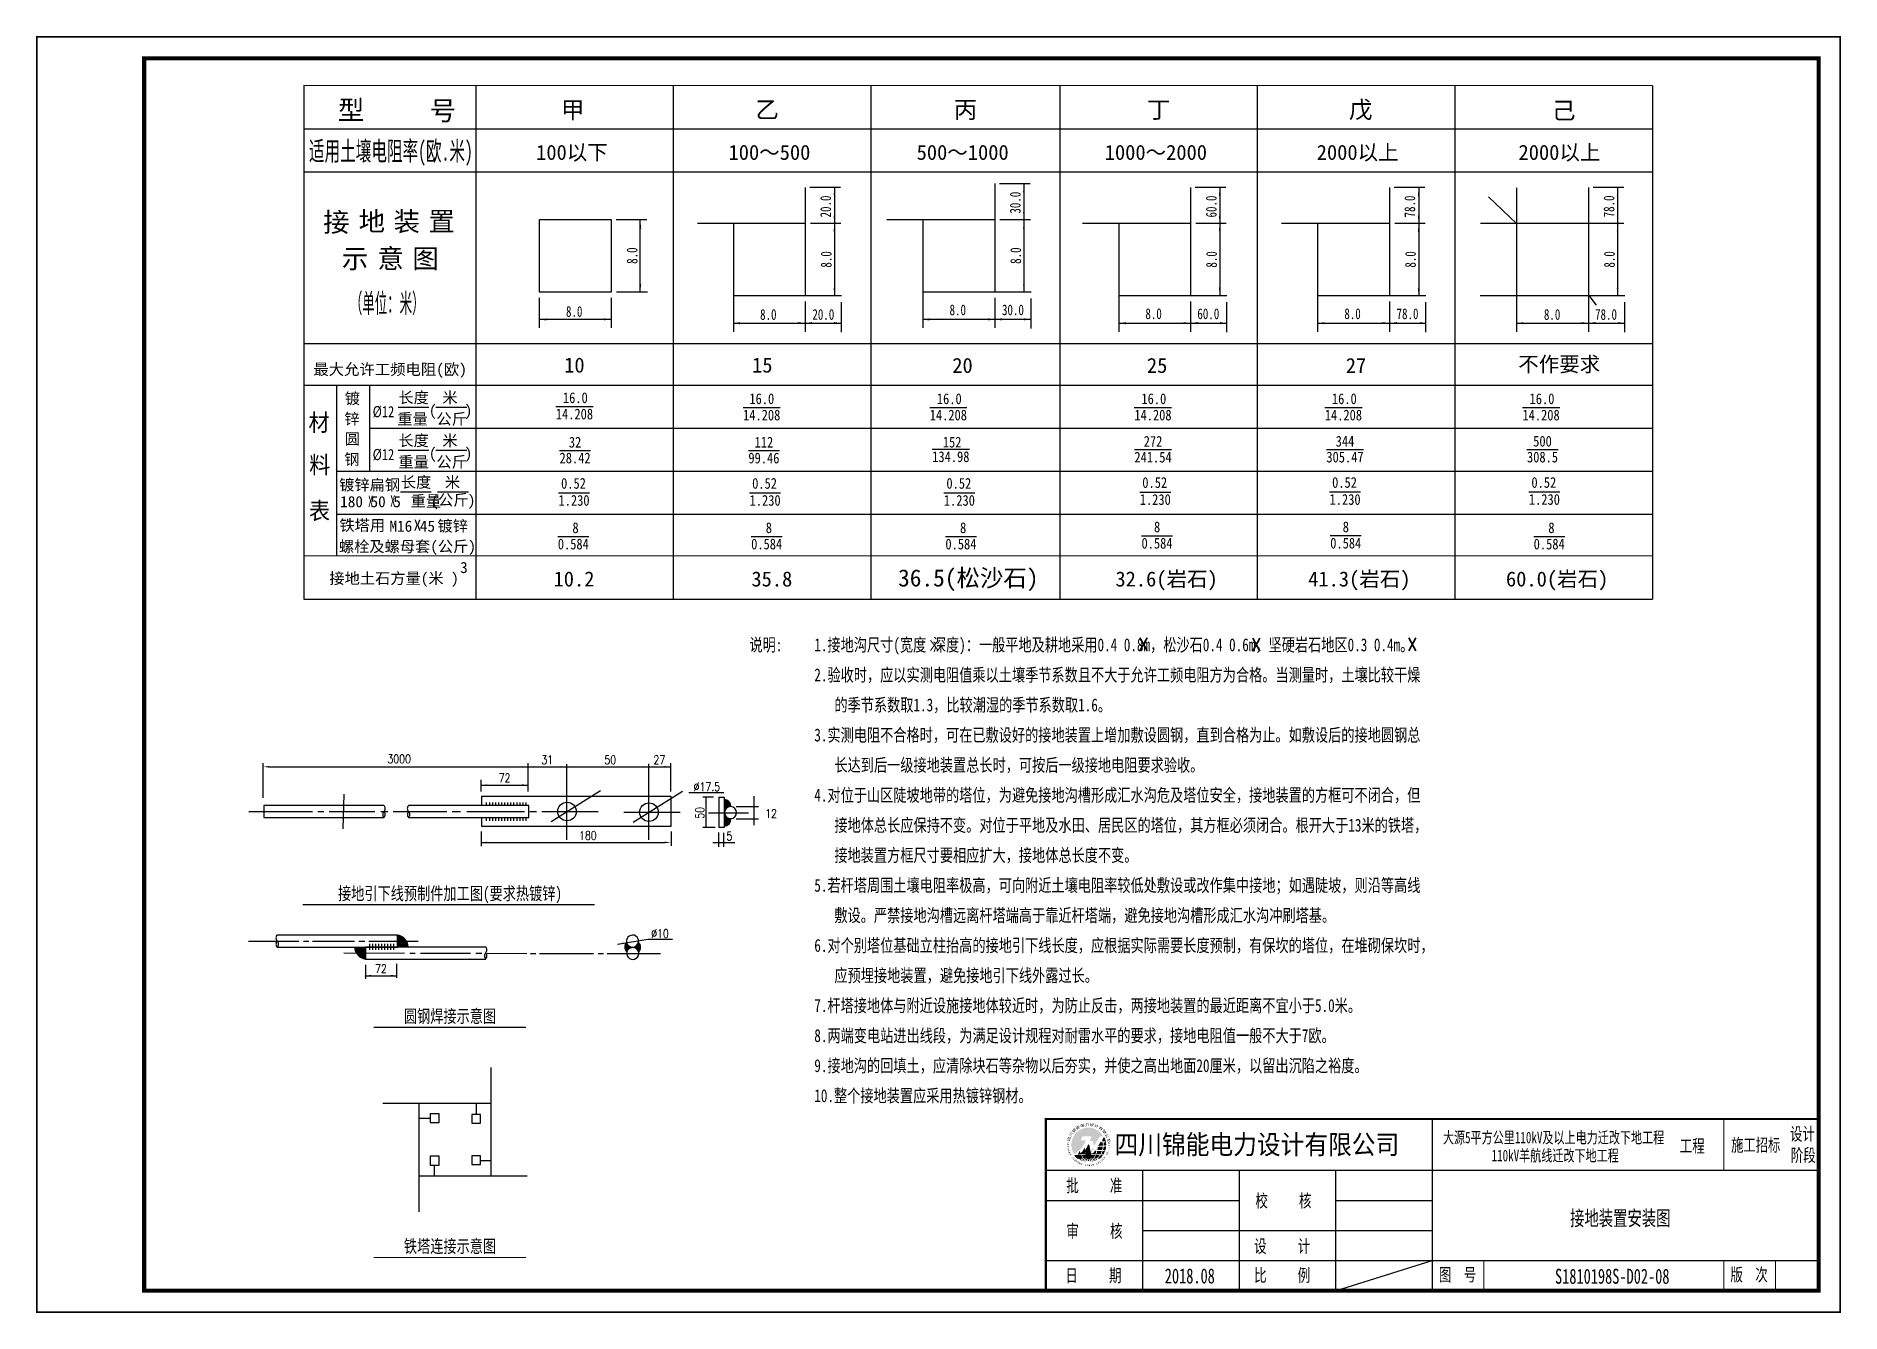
# Model space of a CAD drawing. Extents: x 457 to 4918, y -67 to 391.
# Drawn here: x 3700.2 to 4120.5, y -65.3 to 232.1 of the extents above; entities that cross this region are included whole.
import ezdxf
from ezdxf.enums import TextEntityAlignment as Align

# ---------------------------------------------------------------- set-up
doc = ezdxf.new("R2010")
doc.units = 0
doc.header["$LTSCALE"] = 40
doc.header["$MEASUREMENT"] = 0
doc.layers.get('0').update_dxf_attribs({"linetype": 'CONTINUOUS'})
for name, color, linetype in [('1', 2, 'CONTINUOUS'), ('CHI', 4, 'CONTINUOUS'), ('DXF_FRAME', 1, 'CONTINUOUS'), ('TK', 1, 'CONTINUOUS'), ('图框', 7, 'CONTINUOUS'), ('图框－字', 40, 'CONTINUOUS')]:
    doc.layers.add(name, color=color, linetype=linetype)
doc.styles.add('AA', font='romans', dxfattribs={"width": 0.75, "bigfont": 'HZTXT'})
doc.styles.add('HT', font='simhei.ttf')
doc.styles.add('HZ', font='romans', dxfattribs={"width": 0.75, "bigfont": 'HZTXT.SHX'})
doc.styles.add('ST', font='', dxfattribs={"width": 0.85})
doc.styles.get("Standard").update_dxf_attribs({"font": '', "width": 0.7, "oblique": 1, "height": 1})
doc.styles.add('TT宋体', font='', dxfattribs={"width": 0.7, "oblique": 1, "height": 1})
doc.styles.add('宋体', font='', dxfattribs={"height": 3.75})
doc.styles.add('宋体-0.71', font='', dxfattribs={"width": 0.71})
doc.styles.add('宋体-0.8', font='', dxfattribs={"width": 0.8})
doc.styles.add('宋体-0.9', font='', dxfattribs={"width": 0.9})
doc.styles.add('宋体－0.71', font='', dxfattribs={"width": 0.71})
doc.styles.get('ST').set_extended_font_data('SimSun')
doc.styles.get('Standard').set_extended_font_data('新宋体')
doc.styles.get('TT宋体').set_extended_font_data('FangSong_GB2312')
doc.styles.get('宋体').set_extended_font_data('宋体')
doc.styles.get('宋体-0.71').set_extended_font_data('SimSun')
doc.styles.get('宋体-0.8').set_extended_font_data('SimSun')
doc.styles.get('宋体-0.9').set_extended_font_data('SimSun')
doc.styles.get('宋体－0.71').set_extended_font_data('SimSun')

msp = doc.modelspace()

# ---------------------------------------------------------------- texts
for s, height, style, width, p in [('说明:', 3, 'TT宋体', 0.75, (3866.302646369102, 88.797004805303)), ('1.接地沟尺寸(宽度 深度)：一般平地及耕地采用0.4 0.8m，松沙石0.4 0.6m，坚硬岩石地区0.3 0.4m。', 3, 'TT宋体', 0.75, (3881.416183637932, 88.797004805303)), ('2.验收时，应以实测电阻值乘以土壤季节系数且不大于允许工频电阻方为合格。当测量时，土壤比较干燥', 3, 'TT宋体', 0.75, (3881.416183637932, 81.797004805303)), ('的季节系数取1.3，比较潮湿的季节系数取1.6。', 3, 'TT宋体', 0.75, (3886.099344093596, 74.797004805303)), ('3.实测电阻不合格时，可在已敷设好的接地装置上增加敷设圆钢，直到合格为止。如敷设后的接地圆钢总', 3, 'TT宋体', 0.75, (3881.416183637932, 67.79700480530391)), ('长达到后一级接地装置总长时，可按后一级接地电阻要求验收。', 3, 'TT宋体', 0.75, (3886.099344093596, 60.797004805303)), ('4.对位于山区陡坡地带的塔位，为避免接地沟槽形成汇水沟危及塔位安全，接地装置的方框可不闭合，但', 3, 'TT宋体', 0.75, (3881.416183637932, 53.797004805303)), ('接地体总长应保持不变。对位于平地及水田、居民区的塔位，其方框必须闭合。根开大于13米的铁塔，', 3, 'TT宋体', 0.75, (3886.099344093596, 46.797004805303)), ('接地装置方框尺寸要相应扩大，接地体总长度不变。', 3, 'TT宋体', 0.75, (3886.099344093596, 39.797004805303)), ('5.若杆塔周围土壤电阻率极高，可向附近土壤电阻率较低处敷设或改作集中接地；如遇陡坡，则沿等高线', 3, 'TT宋体', 0.75, (3881.416183637932, 32.797004805303)), ('敷设。严禁接地沟槽远离杆塔端高于靠近杆塔端，避免接地沟槽形成汇水沟冲刷塔基。', 3, 'TT宋体', 0.75, (3886.099344093596, 25.79700480530391)), ('6.对个别塔位基础立柱抬高的接地引下线长度，应根据实际需要长度预制，有保坎的塔位，在堆砌保坎时，', 3, 'TT宋体', 0.75, (3881.416183637932, 18.79700480530391)), ('应预埋接地装置，避免接地引下线外露过长。', 3, 'TT宋体', 0.75, (3886.099344093596, 11.797004805303)), ('7.杆塔接地体与附近设施接地体较近时，为防止反击，两接地装置的最近距离不宜小于5.0米。', 3, 'TT宋体', 0.75, (3881.416183637932, 4.797004805303004)), ('8.两端变电站进出线段，为满足设计规程对耐雷水平的要求，接地电阻值一般不大于7欧。', 3, 'TT宋体', 0.75, (3881.416183637932, -2.202995194696996)), ('9.接地沟的回填土，应清除块石等杂物以后夯实，并使之高出地面20厘米，以留出沉陷之裕度。', 3, 'TT宋体', 0.75, (3881.416183637932, -9.202995194696086)), ('10.整个接地装置应采用热镀锌钢材。', 3, 'TT宋体', 0.75, (3881.416183637932, -16.202995194697)), ('接地装置安装图', 3.5, '宋体-0.71', 0.7, (4057.44649936958, -44.96860898501927))]:
    msp.add_text(s, height=height, dxfattribs=dict(style=style, width=width)).set_placement(p)
at = {"style": 'TT宋体', "width": 0.75}
msp.add_text('×', height=3, dxfattribs=at).set_placement((3909.378191758831, 90.12543906414976), align=Align.MIDDLE)
for s, p in [('接地引下线预制件加工图(要求热镀锌)', (3796.571332587639, 30.89494805259892)), ('圆钢焊接示意图', (3796.571332587639, 2.314139865695324)), ('铁塔连接示意图', (3796.571332587639, -51.26367469794877))]:
    msp.add_text(s, height=3, dxfattribs=at).set_placement(p, align=Align.CENTER)
at = {"color": 3, "style": '宋体', "width": 0.7}
for s, p in [('大源5平方公里110kV及以上电力迁改下地工程', (4027.82553494654, -25.7934199325521)), ('110kV羊航线迁改下地工程 ', (4039.156443225561, -29.99422929466621))]:
    msp.add_text(s, height=2.7, dxfattribs=at).set_placement(p)
at = {"color": 0, "style": '宋体', "width": 0.7}
for s, height, p in [('施工招标', 3, (4100.684326881767, -26.1330941998458)), ('S1810198S-D02-08', 3.5, (4067.264481150813, -56.75660271654488))]:
    msp.add_text(s, height=height, dxfattribs=at).set_placement(p, align=Align.MIDDLE)
msp.add_text('2018.08', height=3.5, dxfattribs=at).set_placement((3963.042942689079, -58.4267034843806))
at = {"layer": '1', "linetype": 'Continuous', "width": 0.75}
for s, p in [('20.0', (3885.307030236359, 192.3751095420512)), ('30.0', (3929.465961491234, 193.2667335028591)), ('60.0', (3975.118742647825, 192.3690739338126)), ('78.0', (4021.359239685709, 192.3690739338126)), ('78.0', (4067.750962457398, 192.3973315548001)), ('8.0', (3840.229221810947, 180.9320533586506)), ('8.0', (3885.435526345751, 180.049299913815)), ('8.0', (3929.567609185247, 180.9320533586506)), ('8.0', (3975.170761452649, 180.049299913815)), ('8.0', (4021.509448434004, 180.049299913815)), ('8.0', (4067.848135415476, 180.049299913815))]:
    msp.add_text(s, height=2.5, rotation=90, dxfattribs=at).set_placement(p, align=Align.CENTER)
for s, p in [('8.0', (3825.496764042891, 166.685457097723)), ('8.0', (3870.703068577695, 165.981028444955)), ('20.0', (3883.522830993763, 165.9830403140586)), ('8.0', (3914.835151417192, 167.0421066818599)), ('30.0', (3927.681762248638, 167.0529890664693)), ('8.0', (3960.438303684594, 166.1595361338768)), ('60.0', (3973.185860134905, 166.1418865522219)), ('8.0', (4006.776990665949, 166.1595361338768)), ('78.0', (4019.575040443113, 166.1418865522219)), ('8.0', (4053.264360917627, 165.9811198933821)), ('78.0', (4065.818079944595, 165.9917279322481))]:
    msp.add_text(s, height=2.5, dxfattribs=at).set_placement(p, align=Align.CENTER)
at = {"layer": '1', "linetype": 'Continuous', "style": 'AA', "width": 0.8}
for s, p in [('3000', (3784.725077821768, 62.717259701697)), ('31', (3819.21599951178, 62.50497220957914)), ('50', (3833.896055596251, 62.50497220957914)), ('27', (3845.331177039665, 62.50497220957914)), ('72', (3809.276012078288, 58.31884188752883)), ('%%C17.5', (3856.385342877951, 56.23501643480995)), ('12', (3871.338684477738, 49.97772840446123)), ('180', (3828.67866725272, 44.88511037024)), ('5', (3861.649825116514, 44.75865278754645)), ('%%C10', (3845.477916439075, 22.04476099217572)), ('72', (3780.480041306011, 13.87364792533481))]:
    msp.add_text(s, height=2, dxfattribs=at).set_placement(p, align=Align.CENTER)
msp.add_text('50', height=2, rotation=90, dxfattribs=at).set_placement((3855.765265103091, 51.1589325139139), align=Align.CENTER)
at = {"layer": 'CHI', "linetype": 'Continuous', "style": 'ST'}
for s, height, p in [('型', 4.5, (3770.462118251027, 212.5846950885671)), ('号', 4.5, (3791.852372850884, 212.4595019397166)), ('接', 4.5, (3767.020532366249, 186.4913767309699)), ('地', 4.5, (3775.301590495987, 186.6720791867783)), ('装', 4.5, (3783.432083932461, 186.6720791867783)), ('置', 4.5, (3791.562577369052, 186.6720791867783)), ('镀', 2.6, (3772.064604531286, 146.3746233120401)), ('长度', 2.6, (3784.552146321406, 146.5836169667391)), ('米', 2.6, (3794.80335948012, 146.5836169667391)), ('锌', 2.6, (3771.95070216282, 141.6271275485706)), ('重量', 2.6, (3784.311122180905, 141.5836169667391)), ('(', 2.6, (3791.663056971633, 143.5611725122508)), ('公斤', 2.6, (3793.40872632201, 141.5836169667391)), (')', 2.6, (3799.977929867, 143.5611725122508)), ('圆', 2.6, (3772.064604531286, 136.9589750211526)), ('长度', 2.6, (3784.552146321406, 136.5836169667391)), ('米', 2.6, (3794.80335948012, 136.5836169667391)), ('钢', 2.6, (3771.95070216282, 132.2114775412556)), ('重量', 2.6, (3784.552146321406, 131.5836169667373)), ('(', 2.6, (3791.663056971633, 133.5876040643861)), ('公斤', 2.6, (3793.40872632201, 131.5836169667373)), (')', 2.6, (3799.977929867, 133.5876040643861)), ('镀锌扁钢', 2.6, (3770.752468985982, 126.2437320881363)), ('长度', 2.6, (3785.118974742491, 126.8836169670176)), ('米', 2.6, (3795.370187901204, 126.8836169670176)), ('180 50 5', 2.6, (3770.985395662963, 122.3364073232588)), ('重量', 2.6, (3787.413419939377, 122.466918270693)), ('(', 2.6, (3792.17039928208, 122.510690181407)), ('公斤', 2.6, (3793.797162068786, 122.7453291708443)), (')', 2.6, (3800.713044192071, 122.6295679871764)), ('铁塔用', 2.6, (3770.810244842793, 116.8374812541379)), ('镀锌', 2.6, (3793.639063267281, 116.6938154854661)), ('螺栓及螺母套(公斤)', 2.6, (3770.703958095179, 111.9106076130483)), (' 3', 2.6, (3797.165373867505, 107.0167841891598)), ('接地土石方量(米 )', 2.6, (3768.478449457685, 104.4797126891863))]:
    msp.add_text(s, height=height, dxfattribs=at).set_placement(p)
at = {"layer": 'CHI', "linetype": 'Continuous'}
for s, height, style, p in [('甲', 4, 'HT', (3825.154751841921, 212.841674550793)), ('乙', 4, 'HT', (3870.452585065748, 212.9406219482271)), ('丙', 4, 'HT', (3916.635215632512, 212.9406219482271)), ('丁', 4, 'HT', (3961.645516242144, 212.9381528360609)), ('戊', 4, 'HT', (4008.673160004673, 212.9381528360609)), ('己', 4, 'HT', (4055.975542381882, 212.7398007981319)), ('100以下', 3.5, 'ST', (3824.972284129715, 203.2367237125363)), ('100～500', 3.5, 'ST', (3870.972284129715, 203.2367237125363)), ('500～1000', 3.5, 'ST', (3915.972284129715, 203.2367237125363)), ('1000～2000', 3.5, 'ST', (3960.972284129715, 203.2367237125363)), ('2000以上', 3.5, 'ST', (4007.972284129715, 203.2367237125363)), ('2000以上', 3.5, 'ST', (4054.972284129715, 203.2367237125363)), ('示', 4.5, 'ST', (3774.46349828412, 177.9983613001023)), ('意', 4.5, 'ST', (3782.744556413858, 177.9983613001023)), ('图', 4.5, 'ST', (3790.875049850332, 177.9983613001023)), ('M16 45', 2.6, 'ST', (3787.782596708286, 116.6387594066391)), ('10.2', 3.5, 'ST', (3825.452492946886, 103.8836169670176)), ('35.8', 3.5, 'ST', (3871.529383421886, 103.8836169670176)), ('36.5(松沙石)', 4, 'HT', (3917.276392664306, 103.8836169670176)), ('32.6(岩石)', 3.5, 'ST', (3963.464016215072, 103.8836169670176)), ('41.3(岩石)', 3.5, 'ST', (4008.358029299776, 103.8836169670176)), ('60.0(岩石)', 3.5, 'ST', (4054.427651579153, 103.8836169670176))]:
    msp.add_text(s, height=height, dxfattribs=dict(at, style=style)).set_placement(p, align=Align.CENTER)
at = {"layer": 'CHI', "linetype": 'Continuous', "style": 'ST'}
for s, height, width, p, p2 in [('适用土壤电阻率(欧.米)', 4.5, 0.5678640878024799, (3763.708462656021, 203.0546385039415), (3801.868929356348, 203.0546385039415)), ('（单位：米） ', 4.5, 0.452417948522802, (3773.258980737894, 167.6153787522417), (3792.079567396442, 167.6153787522417)), ('最大允许工频电阻(欧)', 2.6, 0.9672118184593832, (3764.733134214544, 153.1492873857569), (3800.498477901576, 153.1492873857569)), ('%%C12', 2.6, 0.9062794308052756, (3778.555688833363, 143.2994344852705), (3783.582518742896, 143.2994344852705)), ('%%C12', 2.6, 0.9062794308052756, (3778.555688833363, 133.3089990610097), (3783.582518742896, 133.3089990610097)), ('X', 2.6, 0.6334614482231979, (3777.502246774035, 122.4042362001564), (3778.673446607194, 122.4042362001564)), ('X', 2.6, 0.6307561639145065, (3782.676055361742, 122.4875276682906), (3783.842253424802, 122.4875276682906))]:
    msp.add_text(s, height=height, dxfattribs=dict(at, width=width)).set_placement(p, p2, align=Align.FIT)
at = {"layer": 'CHI', "linetype": 'Continuous', "style": 'HZ', "width": 0.75}
msp.add_text('.', height=4.5, dxfattribs=at).set_placement((3792.940077993564, 205.478764219567), align=Align.MIDDLE)
at = {"layer": 'CHI', "linetype": 'Continuous', "style": 'ST'}
for s, height, p in [('10', 3.5, (3825.543799619085, 155.4166105188278)), ('15', 3.5, (3869.311324013524, 155.4166105188278)), ('20', 3.5, (3915.936394092638, 155.3377818156805)), ('25', 3.5, (3961.267502756917, 155.3377818156805)), ('27', 3.5, (4007.584070305118, 155.3377818156805)), ('不作要求', 3.5, (4054.910097593569, 155.7085144863304)), ('X', 2.6, (3788.985331416956, 118.1738789350566))]:
    msp.add_text(s, height=height, dxfattribs=at).set_placement(p, align=Align.MIDDLE)
at = {"layer": 'CHI', "linetype": 'Continuous', "width": 0.85}
for s, p in [('16.0', (3825.768328493006, 146.5908774168993)), ('16.0', (3869.192685967439, 146.3531016124252)), ('16.0', (3912.852735257718, 146.3531016124252)), ('16.0', (3960.499625646986, 146.3531016124252)), ('16.0', (4004.865561049326, 146.3531016124252)), ('16.0', (4050.901244528253, 146.3531016124252)), ('%%O14.208', (3825.556251597252, 142.7969835851181)), ('%%O14.208', (3869.168096482299, 142.5592077801775)), ('%%O14.208', (3912.640658362081, 142.5592077801775)), ('%%O14.208', (3960.287548751232, 142.5592077801775)), ('%%O14.208', (4004.653484153572, 142.5592077801775)), ('%%O14.208', (4050.689167632499, 142.5592077801775)), ('152', (3913.508500392327, 136.2510789417502)), ('272', (3960.311958810209, 136.4383951382551)), ('344', (4005.019239074794, 136.4613793495882)), ('500', (4051.019239074794, 136.4613793495882)), ('%%O28.42', (3825.700393902149, 132.5549612984842)), ('32', (3825.700393902149, 136.2376359960836)), ('%%O99.46', (3869.681327194918, 132.5549612984842)), ('112', (3869.681327194918, 136.2376359960836)), ('%%O241.54', (3960.311958810209, 132.7557204406548)), ('%%O305.47', (4005.019239074794, 132.7787046515232)), ('%%O308.5', (4051.019239074794, 132.7787046515232)), ('0.52', (3825.330726091994, 126.6542474160751)), ('0.52', (3869.830826807429, 126.6542474160751)), ('0.52', (3915.080877165205, 126.6542474160751)), ('0.52', (3960.705900787503, 126.8415636125801)), ('0.52', (4004.910382701677, 126.8645478234466)), ('0.52', (4051.331369787698, 126.8645478234466)), ('%%O1.230', (3825.462985713977, 122.6918663292972)), ('%%O1.230', (3869.963086429412, 122.6918663292972)), ('%%O1.230', (3915.213136787188, 122.6918663292972)), ('%%O1.230', (3960.838160409487, 122.8791825258013)), ('%%O1.230', (4005.04264232366, 122.9021667371344)), ('%%O1.230', (4051.463629409682, 122.9021667371344)), ('8', (3825.813031211972, 116.3147262967032)), ('8', (3870.841680927213, 116.3147262967032)), ('8', (3916.085790957684, 116.3147262967032)), ('8', (3961.25780644688, 116.5020424932072)), ('8', (4005.214105472096, 116.5250267045412)), ('8', (4053.099061411118, 116.3147262967032)), ('%%O0.584', (3825.295030569785, 112.5199004089309)), ('%%O0.584', (3870.323680285026, 112.5199004089309)), ('%%O0.584', (3915.567790315497, 112.5199004089309)), ('%%O0.584', (3961.239805804693, 112.7072166049693)), ('%%O0.584', (4005.196104829909, 112.7302008163024)), ('%%O0.584', (4052.581060769047, 112.5199004089309))]:
    msp.add_text(s, height=2.5, dxfattribs=at).set_placement(p, align=Align.CENTER)
at = {"layer": 'CHI', "linetype": 'Continuous'}
for s, height, style, width, p in [('材', 4, 'ST', 0.9, (3763.621949925913, 140.083322691622)), ('料', 4, 'ST', 0.9, (3763.79100888631, 130.23057682941)), ('表', 4, 'ST', 0.9, (3763.721811273728, 119.5254366932277)), ('×', 4.599999999999999, 'HZ', 0.6, (3956.776441775593, 88.43633251991287)), ('×', 4.599999999999999, 'HZ', 0.6, (3983.063046158553, 88.34853943746202)), ('×', 4.599999999999999, 'HZ', 0.6, (4019.398738649732, 88.42913657075405))]:
    msp.add_text(s, height=height, dxfattribs=dict(at, style=style, width=width)).set_placement(p)
at = {"layer": 'CHI', "linetype": 'Continuous', "width": 0.85}
msp.add_text('%%O134.98', height=2.5, dxfattribs=at).set_placement((3908.882640454463, 132.8605825573977))
at = {"layer": '图框－字', "color": 0}
for s, height, style, width, p in [('四川锦能电力设计有限公司', 4.5, '宋体-0.9', 0.9, (3951.357866063368, -28.32788325368165)), ('工程', 3, '宋体-0.71', 0.71, (4082.987414442297, -27.91814511551638)), ('设计', 3, '宋体-0.71', 0.71, (4108.661052342457, -25.1065730389837)), ('阶段', 3, '宋体-0.71', 0.71, (4108.846889488286, -30.06359396853259)), ('批     准', 3, '宋体-0.71', 0.71, (3940.098911701047, -37.13492155618587)), ('校     核', 3, '宋体-0.71', 0.71, (3984.153142231746, -40.66024194609417)), ('审     核', 3, '宋体-0.71', 0.71, (3940.144312956007, -47.73569532217698)), ('设     计', 3, '宋体-0.71', 0.71, (3983.857740976786, -51.24898694498006)), ('比     例', 3, '宋体-0.71', 0.71, (3983.857740976902, -58.01244032281465)), ('图  号', 3, '宋体-0.71', 0.71, (4026.886161785253, -57.88614601149493)), ('版  次', 3, '宋体-0.71', 0.71, (4094.784878639381, -57.88614601149493)), ('日     期', 3, '宋体-0.71', 0.71, (3939.894312955774, -58.08847925295413))]:
    msp.add_text(s, height=height, dxfattribs=dict(at, style=style, width=width)).set_placement(p)

# ---------------------------------------------------------------- blocks, each defined once
blk = doc.blocks.new('*X27')
at = {"color": 0, "linetype": 'Continuous'}
for p, q in [((288.5035133160649, 457.1), (291.0748263285896, 457.1)), ((288.5126687702663, 457), (291.0748263285896, 457)), ((288.5252274886665, 456.9), (291.0748263285896, 456.9)), ((288.5412330056762, 456.8), (291.0748263285896, 456.8)), ((288.5607418882232, 456.7), (291.0748263285896, 456.7)), ((288.5838247735406, 456.6), (291.0748263285896, 456.6)), ((288.6105677172746, 456.5), (291.0748263285896, 456.5)), ((288.6410739151155, 456.4), (291.0748263285896, 456.4)), ((288.6754658838398, 456.3), (291.0748263285896, 456.3)), ((288.7138882184623, 456.2), (291.0748263285896, 456.2)), ((288.7565110851673, 456.0999999999999), (291.0748263285896, 456.0999999999999)), ((288.8035346706071, 456), (291.0748263285896, 456)), ((288.8551948965782, 455.9), (291.0748263285896, 455.9)), ((288.9117708400429, 455.7999999999998), (291.0748263285896, 455.7999999999998)), ((288.9735944972454, 455.7), (291.0748263285896, 455.7)), ((289.0410638400867, 455.6), (291.0748263285896, 455.6)), ((289.1146606088632, 455.4999999999998), (291.0748263285896, 455.4999999999998)), ((289.1949751071508, 455.4), (291.0748263285896, 455.4)), ((289.2827416783034, 455.2999999999998), (291.0748263285896, 455.2999999999998)), ((289.3788910855897, 455.2), (291.0748263285896, 455.2)), ((289.4846308362319, 455.1), (291.0748263285896, 455.1)), ((289.6015742149326, 455), (291.0748263285896, 455)), ((289.7319600073337, 454.9), (291.0748263285896, 454.9)), ((289.8790559621632, 454.8), (291.0748263285896, 454.8)), ((290.0479790311656, 454.7), (291.0748263285896, 454.7)), ((290.2476257060278, 454.6), (291.0748263285896, 454.6)), ((290.4964103237244, 454.4999999999998), (291.0748263285896, 454.4999999999998)), ((290.8495164999355, 454.4), (291.0748263285896, 454.4))]:
    blk.add_line(p, q, dxfattribs=at)
blk = doc.blocks.new('*X26')
at = {"color": 0, "linetype": 'Continuous'}
for p, q in [((298.4773960220561, 459.9), (298.6466597403668, 459.9)), ((298.4773960220561, 459.7999999999998), (299.0128615630133, 459.7999999999998)), ((298.4773960220561, 459.7), (299.2664286287726, 459.7)), ((298.4773960220561, 459.6), (299.4687935703515, 459.6)), ((298.4773960220561, 459.4999999999998), (299.6395508109378, 459.4999999999998)), ((298.4773960220561, 459.4), (299.7880059588685, 459.4)), ((298.4773960220561, 459.2999999999998), (299.919460762859, 459.2999999999998)), ((298.4773960220561, 459.2), (300.03728044231, 459.2)), ((298.4773960220561, 459.1), (300.1437607896912, 459.1)), ((298.4773960220561, 459), (300.2405510023102, 459)), ((298.4773960220561, 458.9), (300.3288825202306, 458.9)), ((298.4773960220561, 458.8), (300.4097027772437, 458.8)), ((298.4773960220561, 458.7), (300.4837581522609, 458.7)), ((298.4773960220561, 458.6), (300.551647900581, 458.6)), ((298.4773960220561, 458.4999999999998), (300.6138605908381, 458.4999999999998)), ((298.4773960220561, 458.4), (300.6707995186747, 458.4)), ((298.4773960220561, 458.3), (300.7228009118183, 458.3)), ((298.4773960220561, 458.2), (300.7701472693312, 458.2)), ((298.4773960220561, 458.1), (300.8130773247772, 458.1)), ((298.4773960220561, 458), (300.8517936095612, 458)), ((298.4773960220561, 457.9), (300.8864682728697, 457.9)), ((298.4773960220561, 457.8), (300.9172476098119, 457.8)), ((298.4773960220561, 457.7), (300.9442556144747, 457.7)), ((298.4773960220561, 457.6), (300.9675967837042, 457.6)), ((298.4773960220561, 457.5), (300.9873583349883, 457.5)), ((298.4773960220561, 457.4), (301.0036119577334, 457.4)), ((298.4773960220561, 457.3), (301.0164151857062, 457.3)), ((298.4773960220561, 457.2), (301.0258124552846, 457.2))]:
    blk.add_line(p, q, dxfattribs=at)
blk = doc.blocks.new('*X25')
at = {"color": 0, "linetype": 'Continuous'}
for p, q in [((351.4397321579157, 464.9), (352.8804598804429, 464.9)), ((351.4415192633056, 464.8), (353.1625658250348, 464.8)), ((351.4446185687287, 465), (352.6188795428686, 465)), ((351.4500038938377, 464.7), (352.7738631996627, 464.7)), ((351.4562444175683, 465.1), (352.4501386295847, 465.1)), ((351.465301629684, 464.5999999999999), (352.5786691627828, 464.5999999999999)), ((351.4747700934659, 465.2), (352.3220359118883, 465.2)), ((351.4876277080429, 464.5), (352.4366654800513, 464.5)), ((351.5004619162906, 465.3), (352.2192828413013, 465.3)), ((351.5173129242442, 464.4), (352.3246854508885, 464.4)), ((351.5337125300521, 465.4), (352.1348401091088, 465.4)), ((351.5548302574913, 464.2999999999998), (352.2333582860504, 464.2999999999998)), ((351.5750741470953, 465.5), (352.0647824307067, 465.5)), ((351.6008377002246, 464.2), (352.1577812425768, 464.2)), ((351.6253119610391, 465.6), (352.0066727168477, 465.6)), ((351.6562475833807, 464.1), (352.0950221764143, 464.1)), ((351.6854916953808, 465.7), (351.9588947624224, 465.7)), ((351.7223425817739, 464), (352.0431812022219, 464)), ((351.7571295112165, 465.8), (351.9203330677281, 465.8)), ((351.8009809269623, 463.9), (352.0009648628276, 463.9)), ((351.8424663330494, 465.9), (351.8902024351904, 465.9)), ((351.8949899055239, 463.7999999999998), (351.9674678596744, 463.7999999999998)), ((353.4662001531477, 464.8), (355.1327910379638, 464.8)), ((353.6164385171176, 464.9), (355.1302874334486, 464.9)), ((353.8549027785196, 464.7), (355.1286228362579, 464.7)), ((353.8780188546918, 465), (355.1210783669948, 465)), ((354.0467597679759, 465.1), (355.1050380664198, 465.1)), ((354.0500968153996, 464.5999999999999), (355.1177266695892, 464.5999999999999)), ((354.1748624856721, 465.2), (355.081939805713, 465.2)), ((354.1921004981309, 464.5), (355.0999527088558, 464.5)), ((354.2776155562591, 465.3), (355.0514390257562, 465.3)), ((354.3040805272938, 464.4), (355.0750468049481, 464.4)), ((354.3620582884519, 465.4), (355.0130452913027, 465.4)), ((354.3954076921318, 464.2999999999998), (355.0426311999315, 464.2999999999998)), ((354.432115966854, 465.5), (354.9660772272981, 465.5)), ((354.4709847356054, 464.2), (355.0021729350698, 464.2)), ((354.4902256807129, 465.6), (354.9095893990942, 465.6)), ((354.5337438017679, 464.1), (354.9529331142435, 464.1)), ((354.5380036351382, 465.7), (354.8422493560226, 465.7)), ((354.5765653298325, 465.8), (354.7621185176821, 465.8)), ((354.5855847759603, 464), (354.8938840215923, 464)), ((354.6066959623702, 465.9), (354.6662275937021, 465.9)), ((354.6278011153547, 463.9), (354.8235680162806, 463.9)), ((354.6612981185078, 463.7999999999998), (354.7398414613403, 463.7999999999998))]:
    blk.add_line(p, q, dxfattribs=at)
blk = doc.blocks.new('*X24')
at = {"color": 0, "linetype": 'Continuous'}
for p, q in [((353.8576530644643, 487), (353.9424347446309, 487)), ((353.8576530644643, 486.9), (354.3752236620197, 486.9)), ((353.8576530644643, 486.8), (354.5922034594302, 486.8)), ((353.8576530644643, 486.7), (354.751795669562, 486.7)), ((353.8576530644643, 486.6), (354.8794205172557, 486.6)), ((353.8576530644643, 486.5), (354.9853257700307, 486.5)), ((353.8576530644643, 486.4), (355.0748759599626, 486.4)), ((353.8576530644643, 486.3), (355.1512927315625, 486.3)), ((353.8576530644643, 486.2), (355.216681886005, 486.2)), ((353.8576530644643, 486.1), (355.2724992558982, 486.1)), ((353.8576530644643, 486), (355.3197900951117, 486)), ((353.8576530644643, 485.9), (355.3593233854236, 485.9)), ((353.8576530644643, 485.8), (355.3916721702188, 485.8)), ((353.8576530644643, 485.7), (355.4172638820336, 485.7)), ((353.8576530644643, 485.6), (355.436412851888, 485.6)), ((353.8576530644643, 485.5), (355.4493415872503, 485.5)), ((353.8576530644643, 485.4), (355.4561945308005, 485.4)), ((353.8576530644643, 485.3), (355.1579232753101, 485.3)), ((353.8576530644643, 485.2), (354.8033105061186, 485.2)), ((353.8576530644643, 485.0999999999999), (354.6127224744218, 485.0999999999999)), ((353.8576530644643, 485), (354.4729969691462, 485)), ((353.8576530644643, 484.9), (354.3624893514031, 484.9)), ((353.8576530644643, 484.7999999999998), (354.2722440737993, 484.7999999999998)), ((353.8576530644643, 484.7), (354.1975256685311, 484.7)), ((353.8576530644643, 484.6), (354.1354846437875, 484.6)), ((353.8576530644643, 484.4999999999998), (354.0842676604577, 484.4999999999998)), ((353.8576530644643, 484.4), (354.0426100699907, 484.4)), ((353.8576530644643, 484.2999999999998), (354.0096257952608, 484.2999999999998)), ((353.8576530644643, 484.2), (353.984689895236, 484.2)), ((353.8576530644643, 484.1), (353.9673694504601, 484.1)), ((353.8576530644643, 484), (353.9573819743708, 484)), ((353.8576530644643, 483.9), (353.9545709403095, 483.9)), ((353.8576530644643, 483.8), (353.9588931018889, 483.8)), ((353.8576530644643, 483.7), (353.9704150988047, 483.7)), ((353.8576530644643, 483.6), (353.9893187066442, 483.6)), ((353.8576530644643, 483.4999999999998), (354.0159157281644, 483.4999999999998)), ((353.8576530644643, 483.4), (354.0506755192179, 483.4)), ((353.8576530644643, 483.3), (354.0942712934427, 483.3)), ((353.8576530644643, 483.2), (354.1476572136111, 483.2)), ((353.8576530644643, 483.1), (354.2122005183602, 483.1)), ((353.8576530644643, 483), (354.2899213728559, 483)), ((353.8576530644643, 482.9), (354.3839680465239, 482.9)), ((353.8576530644643, 482.8), (354.4996883638162, 482.8)), ((353.8576530644643, 482.7), (354.6475911352525, 482.7)), ((353.8576530644643, 482.6), (354.8553050833255, 482.6)), ((353.8576530644643, 482.5), (355.4565684871022, 482.5)), ((353.8576530644643, 482.4), (355.4567859239289, 482.4)), ((353.8576530644643, 482.3), (355.4510087064711, 482.3)), ((353.8576530644643, 482.2), (355.4391739946622, 482.2)), ((353.8576530644643, 482.1), (355.4211502794322, 482.1)), ((353.8576530644643, 482), (355.3967298333388, 482)), ((353.8576530644643, 481.9), (355.3656160379922, 481.9)), ((353.8576530644643, 481.8), (355.3274036642557, 481.8)), ((353.8576530644643, 481.7), (355.281548745609, 481.7)), ((353.8576530644643, 481.6), (355.2273221139298, 481.6)), ((353.8576530644643, 481.5), (355.1637357217035, 481.5)), ((353.8576530644643, 481.4), (355.0894206237659, 481.4)), ((353.8576530644643, 481.3), (355.0024122882547, 481.3)), ((353.8576530644643, 481.2), (354.8997402012966, 481.2)), ((353.8576530644643, 481.0999999999999), (354.77654629831, 481.0999999999999)), ((353.8576530644643, 481), (354.623828049719, 481)), ((353.8576530644643, 480.9), (354.4206222026978, 480.9)), ((353.8576530644643, 480.7999999999998), (354.0751001395033, 480.7999999999998))]:
    blk.add_line(p, q, dxfattribs=at)
blk = doc.blocks.new('锦能logo')
h = blk.add_hatch(color=5)
h.set_gradient(color1=(0, 0, 255), color2=(209, 209, 255), rotation=134.99999999999994, one_color=1, tint=0.9100000262260437, name='CURVED')
h.paths.add_polyline_path([(2956.981062167134, 7398.653929549574, 0.1437894166291007), (2957.616142303794, 7396.491219602932, 0.1827803456007146), (2960.321191244089, 7399.67334109557), (2959.18015398389, 7399.67334109557), (2959.553200110414, 7400.673341095568), (2961.705198880404, 7400.673341095568), (2961.291227192975, 7399.563634659838), (2961.944313963222, 7399.563634659838), (2962.22901424623, 7398.383151630135), (2963.6834255885, 7400.673341095568), (2964.433883768072, 7400.673341095568, 0.7651000113716319)])
h = blk.add_hatch(color=256)
edge = h.paths.add_edge_path()
edge.add_ellipse((2960.981062167133, 7398.653929549574), major_axis=(0, 4), ratio=0.2227920946588142, start_angle=112.99399430776069, end_angle=123.3670129692268, ccw=False)
edge.add_arc((2957.627393821145, 7401.120008587621), 4.758928899940781, 290.43028847167915, 302.16282589198244, ccw=False)
edge.add_spline(control_points=[(2959.288581126923, 7396.660427776624), (2959.311716001526, 7396.59007686566), (2959.336077830356, 7396.521201268988), (2959.361581253227, 7396.453929549574)], knot_values=[2.110626972965158, 2.110626972965158, 2.110626972965158, 2.110626972965158, 2.174523381089374, 2.174523381089374, 2.174523381089374, 2.174523381089374], degree=3, periodic=0)
edge.add_line((2959.361581253227, 7396.453929549574), (2960.236789836156, 7396.453929549574))
edge = h.paths.add_edge_path()
edge.add_ellipse((2960.981062167133, 7398.653929549574), major_axis=(0, 4), ratio=0.548638331573045, start_angle=120.9869532087852, end_angle=123.3670129692309, ccw=False)
edge.add_arc((2957.627393821145, 7401.120008587621), 4.75892889994079, 281.33658652327006, 288.02179753906887, ccw=False)
edge.add_line((2958.562867329798, 7396.453929549574), (2959.148248796764, 7396.453929549574))
edge = h.paths.add_edge_path()
edge.add_ellipse((2960.981062167133, 7398.653929549574), major_axis=(0, 4), ratio=0.8862548494234943, start_angle=126.86989764584419, end_angle=143.1301023541536, ccw=False)
edge.add_line((2958.145046648978, 7396.253929549574), (2957.781062167133, 7396.253929549574))
edge.add_arc((2960.981062167133, 7398.653929549574), 3.999999999999808, 216.869897645844, 233.130102354156)
edge.add_line((2958.581062167133, 7395.453929549574), (2958.854050528517, 7395.453929549574))
edge = h.paths.add_edge_path()
edge.add_ellipse((2960.981062167133, 7398.653929549574), major_axis=(0, 4), ratio=0.548638331573045, start_angle=126.869897645843, end_angle=143.1301023541535, ccw=False)
edge.add_line((2959.225419506099, 7396.253929549574), (2958.388133573606, 7396.253929549574))
edge.add_spline(control_points=[(2958.388133573605, 7396.253929549574), (2958.428873015288, 7396.197209226918), (2958.47105159217, 7396.141861338325), (2958.514584378582, 7396.087959601681)], knot_values=[2.251264128307453, 2.251264128307453, 2.251264128307453, 2.251264128307453, 2.308950918631056, 2.308950918631056, 2.308950918631056, 2.308950918631056], degree=3, periodic=0)
edge.add_spline(control_points=[(2958.514584378582, 7396.087959601681), (2958.579933067868, 7396.007045694479), (2958.648333350761, 7395.929390565147), (2958.719497950681, 7395.855243577877)], knot_values=[2.308950918631056, 2.308950918631056, 2.308950918631056, 2.308950918631056, 2.395546711078181, 2.395546711078181, 2.395546711078181, 2.395546711078181], degree=3, periodic=0)
edge.add_spline(control_points=[(2958.719497950681, 7395.855243577877), (2958.784879693385, 7395.787121797535), (2958.852594748059, 7395.721961178952), (2958.922420333952, 7395.659955102126)], knot_values=[2.395546711078181, 2.395546711078181, 2.395546711078181, 2.395546711078181, 2.475105702872351, 2.475105702872351, 2.475105702872351, 2.475105702872351], degree=3, periodic=0)
edge.add_spline(control_points=[(2958.922420333952, 7395.659955102126), (2958.998625351018, 7395.592284003029), (2959.07734416236, 7395.528370189746), (2959.158287177293, 7395.46846503519)], knot_values=[2.475105702872351, 2.475105702872351, 2.475105702872351, 2.475105702872351, 2.5619333928921, 2.5619333928921, 2.5619333928921, 2.5619333928921], degree=3, periodic=0)
edge.add_spline(control_points=[(2959.158287177293, 7395.46846503519), (2959.164869775819, 7395.463593316706), (2959.171467084271, 7395.458748109767), (2959.178078946897, 7395.453929549574)], knot_values=[2.5619333928921, 2.5619333928921, 2.5619333928921, 2.5619333928921, 2.568994555918444, 2.568994555918444, 2.568994555918444, 2.568994555918444], degree=3, periodic=0)
edge.add_line((2959.178078946897, 7395.453929549574), (2959.664330171358, 7395.453929549574))
edge = h.paths.add_edge_path()
edge.add_ellipse((2960.981062167133, 7398.653929549574), major_axis=(0, 4), ratio=0.2227920946588142, start_angle=126.8698976458474, end_angle=143.1301023541531, ccw=False)
edge.add_line((2960.268127464225, 7396.253929549574), (2959.44278636639, 7396.253929549574))
edge.add_spline(control_points=[(2959.44278636639, 7396.253929549574), (2959.566802330377, 7395.968304404979), (2959.711907769087, 7395.717357848514), (2959.885958734283, 7395.492582574107), (2959.901564914547, 7395.473031038098), (2959.917281615523, 7395.453929549574)], knot_values=[2.239461292921109, 2.239461292921109, 2.239461292921109, 2.239461292921109, 2.525164764367402, 2.525164764367402, 2.553069319174481, 2.553069319174481, 2.553069319174481, 2.553069319174481], degree=3, periodic=0)
edge.add_line((2959.917281615523, 7395.453929549574), (2960.446361139952, 7395.453929549574))
edge = h.paths.add_edge_path()
edge.add_ellipse((2960.981062167133, 7398.653929549574), major_axis=(0, 4), ratio=0.8862548494234943, start_angle=148.2116693829467, end_angle=179.9999999999962, ccw=False)
edge.add_line((2959.113607321071, 7395.253929549574), (2958.873931416562, 7395.253929549574))
edge.add_arc((2960.981062167133, 7398.653929549574), 4, 238.2116693829475, 269.9999999999968)
h = blk.add_hatch(color=256)
edge = h.paths.add_edge_path()
edge.add_line((2960.303633320672, 7397.453929549576), (2961.275626788034, 7397.453929549574))
edge.add_line((2961.275626788034, 7397.453929549574), (2961.028117067938, 7398.653859529253))
edge.add_arc((2949.396426195539, 7404.858068765025), 13.18288453989743, 325.8301632773273, 331.9250557706892, ccw=False)
h.paths.add_polyline_path([(2960.656764305257, 7395.45319312562), (2960.470422019384, 7396.254326736809), (2961.491919576964, 7396.254326736809), (2961.312051362964, 7395.45319312562)])
edge = h.paths.add_edge_path()
edge.add_line((2961.554203114296, 7396.67963156367), (2961.523220757679, 7396.454030657793))
edge.add_line((2961.523220757679, 7396.454030657793), (2960.438661576827, 7396.454030657792))
edge.add_line((2960.438661576827, 7396.454030657792), (2960.338518995747, 7397.25691873606))
edge.add_line((2960.338518995747, 7397.25691873606), (2961.331495671739, 7397.253929549575))
edge.add_line((2961.331495671739, 7397.253929549575), (2961.373950294682, 7397.011791336146))
edge.add_arc((2961.870947410163, 7397.066507578737), 0.4999999999999714, 186.2826018710461, 230.6920239323921)
h.paths.add_polyline_path([(2959.288296430605, 7396.660355698461), (2960.160759453479, 7397.090699799897), (2960.137815593471, 7397.262492086918)])
h = blk.add_hatch(color=256)
edge = h.paths.add_edge_path()
edge.add_spline(control_points=[(2964.321339429546, 7398.453929549575), (2964.333550000845, 7398.721104585125), (2964.320737977568, 7398.989764808892), (2964.28360268591, 7399.253929549574)], knot_values=[4.660048990562125, 4.660048990562125, 4.660048990562125, 4.660048990562125, 4.870036013834051, 4.870036013834051, 4.870036013834051, 4.870036013834051], degree=3, periodic=0)
edge.add_line((2964.28360268591, 7399.253929549574), (2963.946340973734, 7399.253929549574))
edge.add_line((2963.946340973734, 7399.253929549574), (2963.407530677874, 7398.453929549575))
edge.add_line((2963.407530677874, 7398.453929549575), (2964.321339429546, 7398.453929549575))
edge = h.paths.add_edge_path()
edge.add_line((2964.935806153789, 7399.253929549574), (2964.485973203536, 7399.253929549574))
edge.add_ellipse((2960.981062167133, 7398.653929549574), major_axis=(0, 4), ratio=0.8862548494234943, start_angle=267.13401601740213, end_angle=278.626926558679, ccw=False)
edge.add_line((2964.521647517566, 7398.453929549575), (2964.976059038221, 7398.453929549575))
edge.add_arc((2960.981062167133, 7398.653929549578), 3.999999999999986, 357.1340160173777, 359.9999999999757)
edge.add_arc((2960.981062167133, 7398.653929549573), 4, 1.13991e-11, 8.626926558690478)
edge = h.paths.add_edge_path()
edge.add_spline(control_points=[(2964.154284994874, 7397.453929549576), (2964.226842945412, 7397.701088076622), (2964.277265516587, 7397.956760359453), (2964.305052440105, 7398.228478990844), (2964.306294910523, 7398.241200859534), (2964.307479708482, 7398.253929549574)], knot_values=[4.392859425485228, 4.392859425485228, 4.392859425485228, 4.392859425485228, 4.597508568944722, 4.597508568944722, 4.607554696123628, 4.607554696123628, 4.607554696123628, 4.607554696123628], degree=3, periodic=0)
edge.add_line((2964.307479708481, 7398.253929549574), (2963.272828103908, 7398.253929549574))
edge.add_line((2963.27282810391, 7398.253929549574), (2963.152534636767, 7398.075323508726))
edge.add_ellipse((2960.981062167133, 7398.653929549574), major_axis=(0, 4), ratio=0.548638331573045, start_angle=252.54239687627899, end_angle=261.6829005567523, ccw=False)
edge.add_line((2963.074532614684, 7397.453929549574), (2964.154284994874, 7397.453929549574))
edge = h.paths.add_edge_path()
edge.add_line((2964.961011915561, 7398.253929549574), (2964.508311932138, 7398.253929549574))
edge.add_ellipse((2960.981062167133, 7398.653929549574), major_axis=(0, 4), ratio=0.8862548494234943, start_angle=252.5423968762787, end_angle=264.2608295227337, ccw=False)
edge.add_line((2964.362795140377, 7397.453929549574), (2964.796818972801, 7397.453929549574))
edge.add_arc((2960.981062167133, 7398.653929549573), 3.999999999999845, 342.5423968762892, 354.2608295227446)
edge = h.paths.add_edge_path()
edge.add_spline(control_points=[(2963.708071417149, 7396.453929549574), (2963.722060495244, 7396.476284119536), (2963.735835845721, 7396.498816594688), (2963.885982688607, 7396.750288058729), (2964.000270169787, 7396.996499318715), (2964.090091903094, 7397.253929549575)], knot_values=[4.097934744531436, 4.097934744531436, 4.097934744531436, 4.097934744531436, 4.119530461088637, 4.119530461088637, 4.337106801878666, 4.337106801878666, 4.337106801878666, 4.337106801878666], degree=3, periodic=0)
edge.add_line((2964.090091903094, 7397.253929549575), (2963.036809336644, 7397.253929549575))
edge.add_ellipse((2960.981062167133, 7398.653929549574), major_axis=(0, 4), ratio=0.548638331573045, start_angle=236.6329870307708, end_angle=249.5126848852783, ccw=False)
edge.add_line((2962.813875537502, 7396.453929549574), (2963.708071417149, 7396.453929549574))
edge = h.paths.add_edge_path()
edge.add_line((2964.728060966172, 7397.253929549575), (2964.301858023566, 7397.253929549575))
edge.add_ellipse((2960.981062167133, 7398.653929549574), major_axis=(0, 4), ratio=0.8862548494234943, start_angle=236.6329870307723, end_angle=249.51268488527768, ccw=False)
edge.add_line((2963.941737067337, 7396.453929549574), (2964.321720784831, 7396.453929549574))
edge.add_arc((2960.981062167133, 7398.653929549574), 3.999999999999916, 326.6329870307686, 339.5126848852755)
edge = h.paths.add_edge_path()
edge.add_spline(control_points=[(2962.784279539617, 7395.453929549574), (2963.0816886685, 7395.670685139674), (2963.349455536195, 7395.941706136047), (2963.573843342575, 7396.253929549574)], knot_values=[3.714253050741602, 3.714253050741602, 3.714253050741602, 3.714253050741602, 4.031885701711837, 4.031885701711837, 4.031885701711837, 4.031885701711837], degree=3, periodic=0)
edge.add_line((2963.573843342575, 7396.253929549574), (2962.736704828167, 7396.253929549574))
edge.add_ellipse((2960.981062167133, 7398.653929549574), major_axis=(0, 4), ratio=0.548638331573045, start_angle=216.8698976458475, end_angle=233.130102354157, ccw=False)
edge.add_line((2962.297794162909, 7395.453929549574), (2962.784279539617, 7395.453929549574))
edge = h.paths.add_edge_path()
edge.add_line((2964.181062167133, 7396.253929549574), (2963.817077685288, 7396.253929549574))
edge.add_ellipse((2960.981062167133, 7398.653929549574), major_axis=(0, 4), ratio=0.8862548494234943, start_angle=216.8698976458474, end_angle=233.1301023541559, ccw=False)
edge.add_line((2963.108073805749, 7395.453929549574), (2963.381062167134, 7395.453929549574))
edge.add_arc((2960.981062167133, 7398.653929549574), 3.999999999999961, 306.8698976458538, 323.1301023541625)
h = blk.add_hatch(color=256)
edge = h.paths.add_edge_path()
edge.add_line((2964.636341288388, 7400.278409326524), (2964.359166231878, 7399.866872934381))
edge.add_ellipse((2960.981062167133, 7398.653929549574), major_axis=(0, 4), ratio=0.8862548494234943, start_angle=281.5369590328168, end_angle=287.6520596271704, ccw=False)
edge.add_line((2964.45445762818, 7399.453929549574), (2964.900245755586, 7399.453929549574))
edge.add_arc((2960.981062167133, 7398.653929549574), 3.999999999999951, 11.53695903281878, 23.96132766610068)
edge = h.paths.add_edge_path()
edge.add_spline(control_points=[(2964.250670857409, 7399.453929549574), (2964.238540475621, 7399.518107791411), (2964.224955721538, 7399.581923909233), (2964.209926932942, 7399.645289493854)], knot_values=[4.923285607825284, 4.923285607825284, 4.923285607825284, 4.923285607825284, 4.974821320729691, 4.974821320729691, 4.974821320729691, 4.974821320729691], degree=3, periodic=0)
edge.add_line((2964.209926932942, 7399.645289493854), (2964.081043547701, 7399.453929549574))
edge.add_line((2964.081043547701, 7399.453929549574), (2964.250670857409, 7399.453929549574))
h = blk.add_hatch(color=256)
edge = h.paths.add_edge_path()
edge.add_ellipse((2960.981062167133, 7398.653929549574), major_axis=(0, 4), ratio=0.548638331573045, start_angle=148.2116693829451, end_angle=156.4349843470533, ccw=False)
edge.add_line((2959.825009467735, 7395.253929549574), (2959.487741293254, 7395.253929549574))
edge.add_spline(control_points=[(2959.487741293254, 7395.253929549574), (2959.497414595796, 7395.248441286056), (2959.50711107926, 7395.243007554984), (2959.705199304247, 7395.133381292929), (2959.901981436066, 7395.049746957019), (2960.103702934556, 7394.987501514934)], knot_values=[2.675861574488249, 2.675861574488249, 2.675861574488249, 2.675861574488249, 2.685596137520379, 2.685596137520379, 2.87426176627722, 2.87426176627722, 2.87426176627722, 2.87426176627722], degree=3, periodic=0)
edge = h.paths.add_edge_path()
edge.add_ellipse((2960.981062167133, 7398.653929549574), major_axis=(0, 4), ratio=0.2227920946588142, start_angle=148.2116693829511, end_angle=159.7350271753392, ccw=False)
edge.add_line((2960.511610093494, 7395.253929549574), (2960.102659638547, 7395.253929549574))
edge.add_spline(control_points=[(2960.102659638531, 7395.253929549589), (2960.271023879841, 7395.093847910067), (2960.447455135382, 7394.981508139252), (2960.639160360004, 7394.912288348518), (2960.655780749933, 7394.90669959402), (2960.672395110727, 7394.901526130303)], knot_values=[2.660182515614395, 2.660182515614395, 2.660182515614395, 2.660182515614395, 2.946025558428636, 2.946025558428636, 2.973172350748401, 2.973172350748401, 2.973172350748401, 2.973172350748401], degree=3, periodic=0)
edge = h.paths.add_edge_path(flags=17)
edge.add_spline(control_points=[(2961.858516553375, 7394.987577166084), (2962.070582387616, 7395.053111472752), (2962.277192669183, 7395.142258694488), (2962.474328626089, 7395.253929549574)], knot_values=[3.408957094167295, 3.408957094167295, 3.408957094167295, 3.408957094167295, 3.607306422438472, 3.607306422438472, 3.607306422438472, 3.607306422438472], degree=3, periodic=0)
edge.add_line((2962.474328626089, 7395.253929549574), (2962.137114866532, 7395.253929549574))
edge.add_ellipse((2960.981062167133, 7398.653929549574), major_axis=(0, 4), ratio=0.548638331573045, start_angle=203.5677259901119, end_angle=211.7883306170561, ccw=False)
edge = h.paths.add_edge_path()
edge.add_line((2963.088192917704, 7395.253929549574), (2962.848517013196, 7395.253929549574))
edge.add_ellipse((2960.981062167133, 7398.653929549574), major_axis=(0, 4), ratio=0.8862548494234943, start_angle=179.9999999999962, end_angle=211.7883306170542, ccw=False)
edge.add_arc((2960.981062167133, 7398.653929549574), 4, 269.9999999999968, 301.7883306170562)
h = blk.add_hatch(color=256)
edge = h.paths.add_edge_path()
edge.add_spline(control_points=[(2960.981062167194, 7394.853935159444), (2960.981727004263, 7394.854017897967), (2960.991820073574, 7394.85503193055), (2961.038327152559, 7394.893489684063), (2961.071455213247, 7394.93046201283), (2961.148447622351, 7395.051408580002), (2961.192914586096, 7395.141947061633), (2961.236713616394, 7395.253929549574)], knot_values=[3.169311877621223, 3.169311877621223, 3.169311877621223, 3.169311877621223, 3.323781551669673, 3.323781551669673, 3.478251225718127, 3.478251225718127, 3.660927202167009, 3.660927202167009, 3.660927202167009, 3.660927202167009], degree=3, periodic=0)
edge.add_line((2961.236713616394, 7395.253929549574), (2960.725135237765, 7395.253929549574))
edge.add_spline(control_points=[(2960.725135237765, 7395.253929549574), (2960.779769687456, 7395.113926995359), (2960.836751859494, 7395.007446897527), (2960.9219513646, 7394.892951199977), (2960.953212038973, 7394.867689729759), (2960.977467314246, 7394.854184245434), (2960.980650265171, 7394.853986420347), (2960.981062167138, 7394.853935159435)], knot_values=[2.62227151623049, 2.62227151623049, 2.62227151623049, 2.62227151623049, 2.850686360674083, 2.850686360674083, 3.018171193868113, 3.018171193868113, 3.113873434683093, 3.113873434683093, 3.113873434683093, 3.113873434683093], degree=3, periodic=0)
h = blk.add_hatch(color=256)
edge = h.paths.add_edge_path()
edge.add_spline(control_points=[(2962.871261622121, 7397.453929549574), (2962.886847128583, 7397.541483108903), (2962.900749563246, 7397.630106074602), (2962.912924268924, 7397.719561386606)], knot_values=[4.39846764421691, 4.39846764421691, 4.39846764421691, 4.39846764421691, 4.469670888643411, 4.469670888643411, 4.469670888643411, 4.469670888643411], degree=3, periodic=0)
edge.add_line((2962.912924268924, 7397.719561386606), (2962.734017808048, 7397.453929549574))
edge.add_line((2962.734017808048, 7397.453929549574), (2962.871261622121, 7397.453929549574))
edge = h.paths.add_edge_path()
edge.add_spline(control_points=[(2962.600473923594, 7396.453929549574), (2962.640374726167, 7396.559172065085), (2962.677499260145, 7396.668319759509), (2962.757534068245, 7396.932966224926), (2962.797902888273, 7397.091194768968), (2962.832336246277, 7397.253929549575)], knot_values=[4.108645960211934, 4.108645960211934, 4.108645960211934, 4.108645960211934, 4.208607940612338, 4.208607940612338, 4.343707102819545, 4.343707102819545, 4.343707102819545, 4.343707102819545], degree=3, periodic=0)
edge.add_line((2962.832336246277, 7397.253929549575), (2962.599315234084, 7397.253929549575))
edge.add_line((2962.599315234084, 7397.253929549575), (2962.271781169773, 7396.767622488517))
edge.add_arc((2961.870947410164, 7397.066507578737), 0.4999999999999714, 255.2323980017045, 323.2896350481477, ccw=False)
edge.add_ellipse((2960.981062167133, 7398.653929549574), major_axis=(0, 4), ratio=0.2227920946588142, start_angle=236.6329870307735, end_angle=238.820130398395, ccw=False)
edge.add_line((2961.72533449811, 7396.453929549574), (2962.600473923594, 7396.453929549574))
edge = h.paths.add_edge_path()
edge.add_spline(control_points=[(2962.044765516351, 7395.453929549574), (2962.077254990169, 7395.493381026517), (2962.109265684618, 7395.534732932496), (2962.280280676527, 7395.769808874506), (2962.408222392252, 7395.997981287271), (2962.519292112041, 7396.253929549574)], knot_values=[3.730062961207603, 3.730062961207603, 3.730062961207603, 3.730062961207603, 3.787747146551102, 3.787747146551102, 4.043715071269597, 4.043715071269597, 4.043715071269597, 4.043715071269597], degree=3, periodic=0)
edge.add_line((2962.519292112041, 7396.253929549574), (2961.693996870041, 7396.253929549574))
edge.add_ellipse((2960.981062167133, 7398.653929549574), major_axis=(0, 4), ratio=0.2227920946588142, start_angle=216.869897645847, end_angle=233.1301023541516, ccw=False)
edge.add_line((2961.515763194314, 7395.453929549574), (2962.044765516351, 7395.453929549574))
edge = h.paths.add_edge_path()
edge.add_spline(control_points=[(2961.687206736099, 7395.108670120731), (2961.710849277093, 7395.126184182917), (2961.734401723015, 7395.144603203798), (2961.757839030544, 7395.1639211968)], knot_values=[3.526917542540041, 3.526917542540041, 3.526917542540041, 3.526917542540041, 3.566033487143058, 3.566033487143058, 3.566033487143058, 3.566033487143058], degree=3, periodic=0)
edge.add_spline(control_points=[(2961.757839030544, 7395.1639211968), (2961.791066722037, 7395.191308827008), (2961.824062991302, 7395.220503344761), (2961.856756475953, 7395.251487690944)], knot_values=[3.566033487143058, 3.566033487143058, 3.566033487143058, 3.566033487143058, 3.621489197586634, 3.621489197586634, 3.621489197586634, 3.621489197586634], degree=3, periodic=0)
edge.add_spline(control_points=[(2961.856756475953, 7395.251487690944), (2961.857614028328, 7395.252300412498), (2961.858471372382, 7395.25311436548), (2961.859328506827, 7395.253929549591)], knot_values=[3.621489197586634, 3.621489197586634, 3.621489197586634, 3.621489197586634, 3.622943804725669, 3.622943804725669, 3.622943804725669, 3.622943804725669], degree=3, periodic=0)
edge.add_line((2961.859328506811, 7395.253929549574), (2961.450514240773, 7395.253929549574))
edge.add_ellipse((2960.981062167133, 7398.653929549574), major_axis=(0, 4), ratio=0.2227920946588142, start_angle=200.2593301670574, end_angle=211.7883306170499, ccw=False)
edge.add_spline(control_points=[(2961.289646889723, 7394.901389705381), (2961.306832910057, 7394.9067557857), (2961.32402443564, 7394.91257148374), (2961.341222464831, 7394.918837188779)], knot_values=[3.309935535646116, 3.309935535646116, 3.309935535646116, 3.309935535646116, 3.338035074114368, 3.338035074114368, 3.338035074114368, 3.338035074114368], degree=3, periodic=0)
edge.add_spline(control_points=[(2961.341222464831, 7394.918837188779), (2961.358880588583, 7394.925270518653), (2961.376545568579, 7394.932178255442), (2961.399365473754, 7394.941710888665), (2961.404513032477, 7394.943903845129), (2961.409660913406, 7394.946139630558)], knot_values=[3.338035074114368, 3.338035074114368, 3.338035074114368, 3.338035074114368, 3.36688635248987, 3.36688635248987, 3.375288881217743, 3.375288881217743, 3.375288881217743, 3.375288881217743], degree=3, periodic=0)
edge.add_spline(control_points=[(2961.409660913406, 7394.946139630558), (2961.433397456778, 7394.956448691416), (2961.457140850442, 7394.967668326879), (2961.480866759613, 7394.979792719738)], knot_values=[3.375288881217743, 3.375288881217743, 3.375288881217743, 3.375288881217743, 3.4140323934231, 3.4140323934231, 3.4140323934231, 3.4140323934231], degree=3, periodic=0)
edge.add_spline(control_points=[(2961.480866759613, 7394.979792719738), (2961.503459204677, 7394.991337890781), (2961.526035795927, 7395.003703437707), (2961.548575522274, 7395.016884337836)], knot_values=[3.4140323934231, 3.4140323934231, 3.4140323934231, 3.4140323934231, 3.450925001616033, 3.450925001616033, 3.450925001616033, 3.450925001616033], degree=3, periodic=0)
edge.add_spline(control_points=[(2961.548575522274, 7395.016884337836), (2961.572467203149, 7395.030855841071), (2961.596317464107, 7395.04574344226), (2961.620101281948, 7395.061541159631)], knot_values=[3.450925001616033, 3.450925001616033, 3.450925001616033, 3.450925001616033, 3.49003046403729, 3.49003046403729, 3.49003046403729, 3.49003046403729], degree=3, periodic=0)
edge.add_spline(control_points=[(2961.620101281948, 7395.061541159631), (2961.642535885749, 7395.076442700357), (2961.664911371012, 7395.092154027529), (2961.687206736099, 7395.108670120731)], knot_values=[3.49003046403729, 3.49003046403729, 3.49003046403729, 3.49003046403729, 3.526917542540041, 3.526917542540041, 3.526917542540041, 3.526917542540041], degree=3, periodic=0)
at = {"color": 7, "lineweight": 0}
for p, q in [((2961.275626788034, 7397.453929549574), (2961.028117067938, 7398.653859529253)), ((2963.946340973734, 7399.253929549574), (2963.407530677874, 7398.453929549575)), ((2964.636341288388, 7400.278409326524), (2964.359166231878, 7399.866872934381)), ((2961.373950294682, 7397.011791336146), (2961.331495671739, 7397.253929549575)), ((2962.599315234084, 7397.253929549575), (2962.271781169773, 7396.767622488517))]:
    blk.add_line(p, q, dxfattribs=at)
for p, q in [((2960.137815593471, 7397.262492086918), (2959.288296430605, 7396.660355698461)), ((2959.288296430605, 7396.660355698461), (2960.160759453479, 7397.090699799897)), ((2960.160759453479, 7397.090699799897), (2960.137815593471, 7397.262492086918)), ((2960.303633320672, 7397.453929549576), (2961.275626788034, 7397.453929549574)), ((2960.338518995747, 7397.25691873606), (2961.331495671739, 7397.253929549575)), ((2960.338518995747, 7397.25691873606), (2960.438661576827, 7396.454030657792)), ((2960.438661576827, 7396.454030657792), (2961.523220757679, 7396.454030657793)), ((2960.470422019384, 7396.254326736809), (2961.491919576964, 7396.254326736809)), ((2960.656764305257, 7395.45319312562), (2960.470422019384, 7396.254326736809)), ((2961.312051362964, 7395.45319312562), (2960.656764305257, 7395.45319312562)), ((2961.491919576964, 7396.254326736809), (2961.312051362964, 7395.45319312562)), ((2961.554203114296, 7396.67963156367), (2961.523220757679, 7396.454030657793))]:
    blk.add_line(p, q)
for centre, radius, start, end in [((2949.396426195539, 7404.858068765025), 13.18288453989743, 325.8301632773273, 331.9250557706892), ((2960.981062167133, 7398.653929549574), 3.999999999999998, 11.53695903280796, 23.96132766610368), ((2960.981062167133, 7398.653929549573), 3.999999999999998, 342.5423968762713, 354.2608295227657), ((2960.981062167133, 7398.653929549573), 4, 0, 8.626926558710773), ((2960.981062167133, 7398.653929549574), 4, 216.8698976458544, 233.1301023541664), ((2957.627393821145, 7401.120008587621), 4.758928899940781, 281.3365865232777, 288.0217975390541), ((2961.870947410163, 7397.066507578737), 0.4999999999999714, 186.2826018710461, 230.6920239323921), ((2961.870947410164, 7397.066507578737), 0.4999999999999714, 255.232398001711, 323.2896350481268), ((2960.981062167133, 7398.653929549574), 4, 306.8698976458335, 323.1301023541456), ((2960.981062167133, 7398.653929549574), 4, 326.6329870307663, 339.5126848852572)]:
    blk.add_arc(centre, radius, start, end, dxfattribs=at)
for start_param, end_param in [(4.913746901175041, 5.020475540637175), (2.214297435588183, 2.498091544796465)]:
    blk.add_ellipse((2960.981062167133, 7398.653929549574), major_axis=(0, 4), ratio=0.8862548494234943, start_param=start_param, end_param=end_param)
blk.add_open_spline([(2958.388133573605, 7396.253929549574), (2958.612520476636, 7395.941522284908), (2958.880565643273, 7395.670749807747), (2959.178078946897, 7395.453929549574)], degree=3)
at = {"width": 1.199999999999999}
for s, height, rotation, style, p in [('锦', 0.6, 47.72727272727272, '宋体-0.9', (2957.506557434682, 7401.419712636435)), ('能', 0.6, 34.0909090909091, '宋体-0.8', (2958.246008285137, 7402.167906883606)), ('电', 0.6, 20.45454545454546, '宋体-0.8', (2959.165383876877, 7402.687764077343)), ('力', 0.6, 6.818181818181818, '宋体-0.71', (2960.194816752031, 7402.993218109758)), ('设', 0.6, 353.1818181818182, '宋体－0.71', (2961.217755710953, 7403.090085648852)), ('计', 0.6, 339.5454545454545, '宋体-0.8', (2962.26404547188, 7402.92139644756)), ('有', 0.6, 325.9090909090909, '宋体-0.8', (2963.230902280205, 7402.483390558791)), ('I', 0.4, 268.4131932482936, '宋体-0.8', (2956.006947292615, 7398.817443283114)), ('S', 0.4, 262.9846218197222, '宋体-0.8', (2956.044725810823, 7399.287284823755)), ('C', 0.4, 273.8417646768651, '宋体-0.8', (2956.013787457748, 7398.346134995591)), ('四', 0.6, 75.00000000000001, '宋体-0.8', (2956.620283041136, 7399.489826739384)), ('川', 0.6, 61.36363636363636, '宋体-0.8', (2956.929735555601, 7400.541327975904)), ('限', 0.6, 312.2727272727273, '宋体－0.71', (2964.07805952731, 7401.866034095592)), ('公', 0.6, 298.6363636363636, '宋体-0.8', (2964.75650162721, 7401.045383321623)), ('司', 0.6, 285, '宋体-0.8', (2965.244470925319, 7400.092294421289)), ('L', 0.4, 82.12747896257942, '宋体-0.8', (2965.907371537007, 7397.946800481983)), ('D', 0.4, 92.9846218197223, '宋体-0.8', (2965.952385471478, 7398.887382177773)), ('T', 0.4, 87.55605039115088, '宋体-0.8', (2965.952174378708, 7398.416024303976)), ('H', 0.4, 279.2703361054365, '宋体-0.8', (2956.065184948741, 7397.877587679225)), ('U', 0.4, 284.6989075340079, '宋体-0.8', (2956.16067872108, 7397.416004285682)), ('A', 0.4, 290.1274789625793, '宋体-0.8', (2956.29941217887, 7396.965525299001)), ('N', 0.4, 295.5560503911508, '宋体-0.8', (2956.480140858645, 7396.530191594751)), ('J', 0.4, 306.4131932482936, '宋体-0.8', (2956.960737049911, 7395.720409227881)), ('I', 0.4, 311.8417646768651, '宋体-0.8', (2957.256293529225, 7395.353224455202)), ('N', 0.4, 317.2703361054363, '宋体-0.8', (2957.585261836886, 7395.01564758647)), ('N', 0.4, 322.6989075340079, '宋体-0.8', (2957.944691069446, 7394.710706745434)), ('E', 0.4, 328.1274789625793, '宋体-0.8', (2958.331357083612, 7394.441137304956)), ('N', 0.4, 333.5560503911507, '宋体-0.8', (2958.741791417379, 7394.209357350224)), ('G', 0.4, 338.9846218197222, '宋体-0.8', (2959.172312402744, 7394.017445988105)), ('P', 0.4, 349.841764676865, '宋体-0.8', (2960.078021393778, 7393.759741885864)), ('O', 0.4, 355.2703361054365, '宋体-0.8', (2960.545085030854, 7393.696260796764)), ('W', 0.4, 0.6989075340078003, '宋体-0.8', (2961.01605945935, 7393.677250866407)), ('E', 0.4, 6.127478962579287, '宋体-0.8', (2961.486719955995, 7393.702882617207)), ('R', 0.4, 11.5560503911507, '宋体-0.8', (2961.952844613533, 7393.772926127857)), ('D', 0.4, 22.4131932482936, '宋体-0.8', (2962.85483972493, 7394.04334247309)), ('E', 0.4, 27.84176467686501, '宋体-0.8', (2963.282619124345, 7394.241289625599)), ('S', 0.4, 33.2703361054365, '宋体-0.8', (2963.689753153948, 7394.47881893261)), ('I', 0.4, 38.69890753400791, '宋体-0.8', (2964.072589750047, 7394.753799714553)), ('G', 0.4, 44.1274789625794, '宋体-0.8', (2964.427694801189, 7395.063765345557)), ('N', 0.4, 49.55605039115081, '宋体-0.8', (2964.751882952747, 7395.405935379516)), ('C', 0.4, 60.41319324829371, '宋体-0.8', (2965.296179874169, 7396.17435000853)), ('O', 0.4, 65.84176467686511, '宋体-0.8', (2965.511406205129, 7396.593701789512)), ('.', 0.4, 71.2703361054365, '宋体-0.8', (2965.685994555029, 7397.031534175053)), (',', 0.4, 76.698907534008, '宋体-0.8', (2965.818378835732, 7397.483919731822))]:
    blk.add_text(s, height=height, rotation=rotation, dxfattribs=dict(at, style=style)).set_placement(p)

# ---------------------------------------------------------------- linework, layer by layer
at = {"linetype": 'Continuous'}
for p, q in [((3762.66080072337, 210.4713639005859), (4076.66080072337, 210.4713639005859)), ((3762.66080072337, 200.4713639005868), (4076.66080072337, 200.4713639005868)), ((3762.66080072337, 160.4713639005859), (4076.66080072337, 160.4713639005859)), ((3770.229867190483, 111.0900883287031), (3770.229867190483, 150.7610760046009)), ((3771.813091753178, 55.4994849724535), (3771.636215231625, 47.43256027473399)), ((3803.968854379385, 52.87538591994235), (3803.968854379385, 55.01486677618959)), ((3803.968854379385, 55.01486677618959), (3847.99719382195, 55.01486677525918)), ((3847.99719382195, 55.01486677525918), (3847.99719382195, 48.01486677525918)), ((3749.719979243015, 51.46270217269921), (3764.561277459503, 51.46270217269921)), ((3781.188606107502, 52.88928610913717), (3753.188606107502, 52.88928610913717)), ((3753.188606107502, 52.88928610913717), (3753.188606107502, 50.08928610885778)), ((3765.799413109908, 51.46270217269921), (3767.214425281865, 51.46270217269921)), ((3768.45256093227, 51.46270217269921), (3779.065152221487, 51.46270217269921)), ((3780.480164393444, 51.46270217269921), (3782.072053086722, 51.46270217269921)), ((3783.310188737243, 51.46270217269921), (3795.868421762843, 51.46270217269921)), ((3814.911769574635, 52.87538591994235), (3786.911769574635, 52.87538591994235)), ((3797.106557413248, 51.46270217269921), (3799.052199149515, 51.46270217269921)), ((3800.467211321473, 51.46270217269921), (3813.909826954488, 51.46270217269921)), ((3805.024590188299, 53.57377104543411), (3805.024590188299, 52.87538591994235)), ((3805.732096274161, 53.57377104543411), (3805.732096274161, 52.87538591994235)), ((3806.43960236014, 53.57377104543411), (3806.43960236014, 52.87538591994235)), ((3807.147108446119, 53.57377104543411), (3807.147108446119, 52.87538591994235)), ((3807.854614532098, 53.57377104543411), (3807.854614532098, 52.87538591994235)), ((3808.56212061796, 53.57377104543411), (3808.56212061796, 52.87538591994235)), ((3809.269626703939, 53.57377104543411), (3809.269626703939, 52.87538591994235)), ((3809.977132789918, 53.57377104543411), (3809.977132789918, 52.87538591994235)), ((3810.684638875897, 53.57377104543411), (3810.684638875897, 52.87538591994235)), ((3811.392144961759, 53.57377104543411), (3811.392144961759, 52.87538591994235)), ((3812.099651047738, 53.57377104543411), (3812.099651047738, 52.87538591994235)), ((3812.807157133717, 53.57377104543411), (3812.807157133717, 52.87538591994235)), ((3813.514663219696, 53.57377104543411), (3813.514663219696, 52.87538591994235)), ((3814.222169305558, 53.57377104543411), (3814.222169305558, 52.87538591994235)), ((3814.911769574635, 50.07538592012861), (3814.911769574635, 52.87538591994235)), ((3815.147962604893, 51.46270217269921), (3816.739851298287, 51.46270217269921)), ((3817.977986948692, 51.46270217269921), (3831.114689488673, 51.46270217269921)), ((3837.070652381819, 51.30875812739396), (3850.2073549218, 51.30875812739396)), ((3856.767647449753, 51.18770975468851), (3866.130245673947, 51.18770975468851)), ((3753.188606107502, 50.08928610885778), (3781.188606107502, 50.08928610885778)), ((3786.911769574635, 50.07538592012861), (3814.911769574635, 50.07538592012861)), ((3803.968854379385, 48.01486677618959), (3803.968854379385, 50.07538592012861)), ((3828.968854379384, 48.01486677618959), (3803.968854379385, 48.01486677618959)), ((3805.024590188299, 50.07538592012861), (3805.024590188299, 49.31009076990449)), ((3805.732096274161, 50.07538592012861), (3805.732096274161, 49.31009076990449)), ((3806.43960236014, 50.07538592012861), (3806.43960236014, 49.31009076990449)), ((3807.147108446119, 50.07538592012861), (3807.147108446119, 49.31009076990449)), ((3807.854614532098, 50.07538592012861), (3807.854614532098, 49.31009076990449)), ((3808.56212061796, 50.07538592012861), (3808.56212061796, 49.31009076990449)), ((3809.269626703939, 50.07538592012861), (3809.269626703939, 49.31009076990449)), ((3809.977132789918, 50.07538592012861), (3809.977132789918, 49.31009076990449)), ((3810.684638875897, 50.07538592012861), (3810.684638875897, 49.31009076990449)), ((3811.392144961759, 50.07538592012861), (3811.392144961759, 49.31009076990449)), ((3812.099651047738, 50.07538592012861), (3812.099651047738, 49.31009076990449)), ((3812.807157133717, 50.07538592012861), (3812.807157133717, 49.31009076990449)), ((3813.514663219696, 50.07538592012861), (3813.514663219696, 49.31009076990449)), ((3814.222169305558, 50.07538592012861), (3814.222169305558, 49.31009076990449)), ((3860.40031208751, 47.78532764118427), (3859.162176437105, 47.78532764118427)), ((3749.630756070033, 21.25879730459565), (3761.377500072715, 21.25879730459565)), ((3784.31213135739, 22.7130734430466), (3756.31213135739, 22.7130734430466)), ((3762.438759201683, 21.25879730459565), (3763.676894852088, 21.25879730459565)), ((3764.561277459503, 21.25879730459565), (3774.289486141304, 21.25879730459565)), ((3775.350745270272, 21.25879730459565), (3776.765757442114, 21.25879730459565)), ((3777.650140049644, 21.25879730459565), (3789.171637044765, 21.25879730459565)), ((3784.31213135739, 19.91307344323195), (3784.31213135739, 22.7130734430466)), ((3756.31213135739, 19.91307344323195), (3784.31213135739, 19.91307344323195)), ((3771.837737938982, 18.52842902194971), (3785.96324147972, 18.49873821193705)), ((3776.909561663877, 19.92042434577161), (3776.909561663877, 17.12042434549221)), ((3804.909561663877, 19.92042434577161), (3776.909561663877, 19.92042434577161)), ((3776.909561663877, 17.12042434549221), (3804.909561663877, 17.12042434549221)), ((3777.785605879162, 20.63253634505236), (3777.785605879162, 19.2949111604903)), ((3778.493111965141, 20.63253634505236), (3778.493111965141, 19.2949111604903)), ((3779.20061805112, 20.63253634505236), (3779.20061805112, 19.2949111604903)), ((3779.908124137099, 20.63253634505236), (3779.908124137099, 19.2949111604903)), ((3780.615630222961, 20.63253634505236), (3780.615630222961, 19.2949111604903)), ((3781.32313630894, 20.63253634505236), (3781.32313630894, 19.2949111604903)), ((3782.030642394919, 20.63253634505236), (3782.030642394919, 19.2949111604903)), ((3782.738148480898, 20.63253634505236), (3782.738148480898, 19.2949111604903)), ((3783.44565456676, 20.63253634505236), (3783.44565456676, 19.2949111604903)), ((3787.202264082629, 18.49613387359568), (3788.43994805148, 18.49353234971204)), ((3789.678078231645, 18.49092988752091), (3801.352323285082, 18.46639144922028)), ((3802.590007253933, 18.46378992533573), (3804.005013174272, 18.4608156828981)), ((3805.243589565751, 18.45821228286513), (3814.440681836113, 18.43888064462953)), ((3815.325060536281, 18.43702174339614), (3816.562744505132, 18.43442021904775)), ((3817.4471232053, 18.43256131734961), (3830.005300747474, 18.40616491565834)), ((3831.067447610327, 18.40393235803003), (3832.305131579295, 18.40133083414548)), ((3833.189510279462, 18.39947193244734), (3845.619960439519, 18.4170371693408)), ((3806.139364448503, -33.33967497024423), (3806.139364448503, -8.139674970058877)), ((3806.139364448503, -16.5396749704305), (3780.93936444855, -16.5396749704305)), ((3789.339364448457, -16.5396749704305), (3789.339364448457, -33.33967497024423)), ((3802.639767845289, -16.5396749704305), (3802.628226048208, -19.04919534187593)), ((3789.339364448457, -19.9596587760534), (3791.957305037195, -19.9596587760534)), ((3791.957305037195, -18.92711144603527), (3791.957305037195, -20.97812090079969)), ((3794.008314491959, -18.92711144603527), (3791.957305037195, -18.92711144603527)), ((3791.957305037195, -20.97812090079969), (3794.008314491959, -20.97812090079969)), ((3794.008314491959, -20.97812090079969), (3794.008314491959, -18.92711144603527)), ((3801.628328006725, -19.04919534187593), (3801.628328006725, -21.10020479663945)), ((3803.67933746149, -19.04919534187593), (3801.628328006725, -19.04919534187593)), ((3803.67933746149, -21.10020479663945), (3803.67933746149, -19.04919534187593)), ((3801.628328006725, -21.10020479663945), (3803.67933746149, -21.10020479663945)), ((3791.957305037195, -28.81590703140591), (3791.957305037195, -30.86691648617125)), ((3794.008314491959, -28.81590703140591), (3791.957305037195, -28.81590703140591)), ((3794.008314491959, -30.86691648617125), (3794.008314491959, -28.81590703140591)), ((3801.628328006725, -28.69382313510141), (3801.628328006725, -30.74483258986675)), ((3803.67933746149, -28.69382313510141), (3801.628328006725, -28.69382313510141)), ((3803.67933746149, -30.74483258986675), (3803.67933746149, -28.69382313510141)), ((3789.339364448457, -33.33967497024423), (3789.339364448457, -41.73967497015019)), ((3789.339364448457, -33.33967497024423), (3806.139364448503, -33.33967497024423)), ((3791.957305037195, -30.86691648617125), (3794.008314491959, -30.86691648617125)), ((3792.962234840972, -33.33967497024423), (3792.962234840972, -30.86691648617125)), ((3801.628328006725, -30.74483258986675), (3803.67933746149, -30.74483258986675)), ((3803.67933746149, -29.83171926589421), (3806.139364448503, -29.83171926589421)), ((3806.139364448503, -33.33967497024423), (3814.539364448527, -33.33967497024423))]:
    msp.add_line(p, q, dxfattribs=at)
at = {"color": 3, "lineweight": -3}
msp.add_line((3847.99719382195, 48.01486677525918), (3828.968854379384, 48.01486677618959), dxfattribs=at)
at = {"const_width": 0.35}
msp.add_lwpolyline([(3700.344306277588, -65.11638303298241), (4120.344306277588, -65.11638303298241), (4120.344306277588, 231.8836169670176), (3700.344306277588, 231.8836169670176)], close=True, dxfattribs=at)
at = {"const_width": 0.3}
for points in [[(3762.291043437563, 29.76417732134723), (3830.293519863404, 29.76417732134723)], [(3778.791043437563, 1.183369134443637), (3814.293519863404, 1.183369134443637)], [(3778.791043437563, -52.39444542966521), (3814.293519863404, -52.39444542966521)]]:
    msp.add_lwpolyline(points, dxfattribs=at)
at = {"color": 0, "lineweight": 5}
msp.add_lwpolyline([(4115.344306277588, -20.11638303298241), (3935.766306277588, -20.11638303298241)], close=True, dxfattribs=at)
msp.add_lwpolyline([(4115.344306277588, -20.11638303298241), (3935.766306277588, -20.11638303298241)], close=True, dxfattribs=at)
msp.add_lwpolyline([(4002.844306277588, -60.11638303298241), (4025.344306277588, -53.11638303298241)])
at = {"linetype": 'Continuous'}
for centre in [(3823.814789070409, 51.46602262359374), (3842.907454503536, 51.30875812739396)]:
    msp.add_circle(centre, 2.164566393531458, dxfattribs=at)
for centre, radius, start, end in [((3781.895082114508, 50.79629239615315), 1.007426064177644, 134.9774182237935, 225.0225817762065), ((3780.492223494115, 50.77392287262046), 0.9709251198229548, 315.1592589342453, 46.80489698950118), ((3780.496728030859, 52.1957491705034), 0.9709251198228872, 314.9774182237935, 45.58629314205145), ((3787.601972970075, 52.17890543805697), 0.9709251198231847, 134.4137068579485, 225.0225817762065), ((3787.606477506703, 50.75707914017494), 0.9709251198234148, 133.1951030104631, 224.8407410657548), ((3786.203618886309, 50.77944866324196), 1.007426064177725, 314.9774182237935, 45.02258177620649), ((3860.32850425773, 52.63963296951988), 1.671583885278603, 359.1472732970275, 87.5379326861394), ((3861.90098951176, 51.21444560017608), 1.403799413174845, 85.9619379521078, 274.0901007590051), ((3861.90098951176, 51.21444560017608), 1.403799413174943, 274.2022887314967, 85.75495438590161), ((3860.32850425773, 49.75023324590438), 1.671583885278287, 272.4620673138606, 2.177299439773893), ((3860.32850425773, 49.75023324590438), 1.671583885278302, 2.18212637990253, 2.188370672347995), ((3757.002334752713, 22.01659296116122), 0.9709251198231847, 134.4137068579485, 225.0225817762065), ((3757.006839289457, 20.59476666281262), 0.9709251198234976, 133.1951030104631, 224.8407410657548), ((3755.603980668948, 20.61713618634622), 1.007426064177644, 314.9774182237935, 45.02258177620649), ((3783.878091402014, 19.74190244440251), 2.991298544799839, 3.89142835653044, 81.47153106987902), ((3839.083184534113, 21.29111709621066), 1.40379941317508, 353.4778566138123, 187.171913348605), ((3839.083184534113, 21.29111709621066), 1.403799413175198, 188.2992882316922, 191.9481316519919), ((3839.083184534113, 21.29111709621066), 1.403799413174757, 192.7069652065244, 352.3848100912876), ((3777.321246653573, 20.09441827226692), 2.991298544799839, 183.8914283565304, 261.471531069879), ((3805.596535993867, 17.87424252264464), 1.007426064177644, 134.9774182237935, 225.0225817762065), ((3804.193677373358, 17.85187299911195), 0.9709251198230352, 315.1592589342453, 46.80489698950118), ((3804.198181910102, 19.27369929699489), 0.9709251198229676, 314.9774182237935, 45.58629314193975), ((3838.7749561536, 19.91320737533533), 1.500668014712387, 134.9224025385774, 228.8601133842981), ((3839.149118324403, 18.44084207283686), 1.403799413175004, 170.51621652933, 11.43215837274804), ((3839.149118324403, 18.44084207283686), 1.403799413174489, 13.17222613235902, 168.7868965432793), ((3839.466910102299, 19.84886987356731), 1.500668014712017, 314.1967991307358, 48.95926915633109)]:
    msp.add_arc(centre, radius, start, end, dxfattribs=at)
at = {"color": 0, "lineweight": 5}
msp.add_open_spline([(3935.766306277588, -20.11638303298241), (3935.766306277588, -20.11638303298241), (4115.344306277588, -20.11638303298241), (4115.344306277588, -20.11638303298241)], degree=3, dxfattribs=at)
at = {"layer": '1', "linetype": 'Continuous'}
for p, q in [((3931.665498819097, 197.6455559985561), (3924.544170617137, 197.6455559985561)), ((3930.240027615811, 197.6455559985561), (3930.240027615811, 172.4941030176196)), ((3887.5334159796, 196.762802553254), (3880.412087777757, 196.762802553254)), ((3886.107944776431, 196.762802553254), (3886.107944776431, 171.6113495727841)), ((3977.268651086499, 196.762802553254), (3970.147322884655, 196.762802553254)), ((3975.843179883213, 196.762802553254), (3975.843179883213, 171.6113495727841)), ((4023.60733806797, 196.762802553254), (4016.48600986601, 196.762802553254)), ((4022.181866864685, 196.762802553254), (4022.181866864685, 171.6113495727841)), ((4069.946025049325, 196.762802553254), (4062.824696847365, 196.762802553254)), ((4068.52055384604, 196.762802553254), (4068.52055384604, 171.6113495727841)), ((3842.429420179349, 189.2941030178981), (3835.308091977389, 189.2941030178981)), ((3840.88328528091, 172.4941030176196), (3840.88328528091, 189.2941030178981)), ((3931.76780755365, 189.2941030178981), (3924.64647935169, 189.2941030178981)), ((3887.635724714153, 188.4113495725978), (3880.514396512193, 188.4113495725978)), ((3977.370959821052, 188.4113495725978), (3970.249631619092, 188.4113495725978)), ((4023.709646802406, 188.4113495725978), (4016.588318600563, 188.4113495725978)), ((4069.96823260911, 188.4113495725978), (4036.589544910948, 188.4113495725978)), ((3835.31979691832, 172.4941030176196), (3842.570631306513, 172.4941030176196)), ((3817.370631306443, 171.106814558043), (3817.370631306443, 164.0941030177128)), ((3834.17063130649, 164.1063319126915), (3834.17063130649, 171.106814558043)), ((3879.376935841294, 163.2235784673894), (3879.376935841294, 170.2240611127418)), ((3887.766252070327, 163.100762982278), (3887.766252070327, 170.101245628096)), ((3923.50901868079, 164.1063319126915), (3923.50901868079, 171.106814558043)), ((3931.898334909823, 163.9835164275801), (3931.898334909823, 170.9839990729306)), ((3969.112170948192, 163.2235784673894), (3969.112170948192, 170.2240611127418)), ((3977.501487177225, 163.100762982278), (3977.501487177225, 170.101245628096)), ((4015.450857929547, 163.2235784673894), (4015.450857929547, 170.2240611127418)), ((4023.84017415858, 163.100762982278), (4023.84017415858, 170.101245628096)), ((4070.178861140052, 163.100762982278), (4070.178861140052, 170.101245628096)), ((3817.370631306443, 166.1076977973644), (3834.17063130649, 166.1076977973644)), ((3862.576935841364, 165.2249443520632), (3887.766252070327, 165.2249443520632)), ((3906.709018680744, 166.1076977973644), (3931.898334909823, 166.1076977973644)), ((3952.312170948146, 165.2249443520632), (3977.501487177225, 165.2249443520632)), ((3998.650857929617, 165.2249443520632), (4023.84017415858, 165.2249443520632)), ((4044.989544910972, 165.2249443520632), (4070.178861140052, 165.2249443520632)), ((3753.064180475554, 54.6503350039784), (3753.064180475554, 62.70327214606277)), ((3754.396356334455, 61.88987538300808), (3847.984274512866, 61.86843803420925)), ((3803.827742142381, 56.13634744834326), (3803.827742142381, 58.8820972893227)), ((3814.794086474587, 56.13634744834326), (3814.794086474587, 62.70327214606277)), ((3823.814789070409, 44.88843082113453), (3823.814789070409, 62.51914916130045)), ((3842.907454503536, 44.91811410839), (3842.907454503536, 62.54883244855591)), ((3847.984324862027, 56.13634744834326), (3847.984324862027, 62.70327214606277)), ((3803.827742142381, 57.63708021760249), (3814.794086474587, 57.62235989270994)), ((3820.100468913803, 49.13086021121853), (3831.597442810435, 56.34863494046294)), ((3839.19313434693, 48.97691616591328), (3850.690108243562, 56.19469089515769)), ((3852.217112868453, 55.94075069984683), (3860.369680387095, 55.94075069984683)), ((3857.965328391187, 54.79991757020707), (3855.427797961525, 54.79991757020707)), ((3856.133050103916, 54.76368776185791), (3856.133736021478, 47.77487656649464)), ((3859.162176437105, 54.78532764118427), (3859.162176437105, 47.78532764118427)), ((3859.162176437105, 54.78532764118427), (3860.40031208751, 54.78532764118427)), ((3860.40031208751, 54.78532764118427), (3860.40031208751, 47.78532764118427)), ((3867.429594215249, 48.26417142328137), (3867.429594215249, 55.07778868627065)), ((3863.222636384318, 52.64937850542628), (3868.398326427687, 52.64937850542628)), ((3803.827742142381, 46.79569779884332), (3803.827742142381, 43.39909792587423)), ((3848.050705058511, 46.79569779884332), (3848.050705058511, 43.44824789406994)), ((3855.427797961525, 47.79443033308053), (3858.319081434176, 47.79443033308053)), ((3859.136627610784, 46.59781362850481), (3859.136627610784, 43.25739404408523)), ((3860.26472317056, 46.52070538083353), (3860.26472317056, 43.27495553985591)), ((3863.222636384318, 49.78618615342566), (3868.41588792334, 49.78618615342566)), ((3803.827742142381, 44.24824789435024), (3846.579478232317, 44.24824789155537)), ((3857.788082607683, 44.24368775205949), (3862.875775119301, 44.24368775205949)), ((3835.547721416468, 20.57343231922277), (3842.658231432677, 21.75049525767918)), ((3842.658231432677, 21.75049525767918), (3848.358898945629, 21.75049525767918)), ((3776.765634354797, 13.23678544897848), (3784.194448257225, 13.23678544897848)), ((3776.94251087635, 12.5384855129596), (3776.94251087635, 15.78423535347247)), ((3784.194448257225, 12.75077300461271), (3784.194448257225, 15.99652284559124))]:
    msp.add_line(p, q, dxfattribs=at)
for points in [[(3930.238384190026, 197.6349593199629), (3930.033766721037, 195.6897598974247), (3930.443001659016, 195.6897598974247)], [(3886.10630135053, 196.7522058746617), (3885.901683881541, 194.9870138246406), (3886.310918819519, 194.9870138246406)], [(3975.841536457428, 196.7522058746617), (3975.636918988439, 194.8513019069869), (3976.046153926418, 194.8513019069869)], [(4022.180223438783, 196.7522058746617), (4021.975605969794, 194.7772096985782), (4022.384840907773, 194.7772096985782)], [(4068.518910420255, 196.7522058746617), (4068.314292951265, 194.9026802572262), (4068.723527889244, 194.9026802572262)], [(3840.899996815726, 189.2835063393068), (3840.695379346736, 187.2381198293369), (3841.104614284715, 187.2381198293369)], [(3886.10630135053, 188.4007528940056), (3886.310918819519, 190.2139090363708), (3885.901683881541, 190.2139090363708)], [(3930.238384190026, 189.2835063393068), (3930.443001659016, 191.0711545985041), (3930.033766721037, 191.0711545985041)], [(3930.238384190026, 189.2835063393068), (3930.033766721037, 187.1993642047819), (3930.443001659016, 187.1993642047819)], [(3975.841536457428, 188.4007528940056), (3976.046153926418, 190.2597846499484), (3975.636918988439, 190.2597846499484)], [(4022.180223438783, 188.4007528940056), (4022.384840907773, 190.2204049368229), (4021.975605969794, 190.2204049368229)], [(4068.518910420255, 188.4007528940056), (4068.723527889244, 189.876519127175), (4068.314292951265, 189.876519127175)], [(3886.10630135053, 188.4007528940056), (3885.901683881541, 186.4989373678172), (3886.310918819519, 186.4989373678172)], [(3975.841536457428, 188.4007528940056), (3975.636918988439, 186.702208500712), (3976.046153926418, 186.702208500712)], [(4022.180223438783, 188.4007528940056), (4021.975605969794, 186.4257557907913), (4022.384840907773, 186.4257557907913)], [(4068.518910420255, 188.4007528940056), (4068.314292951265, 186.593051414362), (4068.723527889244, 186.593051414362)], [(3840.903248935017, 172.4887370908473), (3841.107866404007, 174.3632579286423), (3840.698631466028, 174.3632579286423)], [(3886.109553469822, 171.605983645547), (3886.314170938811, 173.4084023110408), (3885.904936000832, 173.4084023110408)], [(3930.241636309318, 172.4887370908473), (3930.446253778307, 174.163651577087), (3930.037018840329, 174.163651577087)], [(3975.84478857672, 171.605983645547), (3976.049406045709, 173.5422345445322), (3975.640171107731, 173.5422345445322)], [(4022.183475558075, 171.605983645547), (4022.388093027064, 173.2944917649802), (4021.978858089085, 173.2944917649802)], [(4068.522162539546, 171.605983645547), (4068.726780008536, 173.3667933120241), (4068.317545070557, 173.3667933120241)], [(3817.312065282847, 166.0713796726268), (3819.122533726284, 166.3170106428515), (3819.122533726284, 165.8257487028677)], [(3834.110407157812, 166.0950349475097), (3832.415735650817, 165.8494039772841), (3832.415735650817, 166.3406659172688)], [(3862.518369817652, 165.1886262277922), (3864.077307321142, 165.4342571975503), (3864.077307321142, 164.9429952575665)], [(3879.316711692732, 165.2122815022085), (3877.603238150023, 164.9666505324503), (3877.603238150023, 165.4579124724341)], [(3879.356130526528, 165.2168206143033), (3880.915066743397, 165.4624515840624), (3880.915066743397, 164.9711896440785)], [(3887.725737338664, 165.2122815022085), (3886.012262509448, 164.9666505324503), (3886.012262509448, 165.4579124724341)], [(3906.650452657148, 166.0713796726268), (3908.259288760961, 166.3170106428515), (3908.259288760961, 165.8257487028677)], [(3923.448794532113, 166.0950349475097), (3921.930849808046, 165.8494039772841), (3921.930849808046, 166.3406659172688)], [(3923.488213365908, 166.0995740591388), (3925.097049469838, 166.3452050293636), (3925.097049469838, 165.8539430893798)], [(3931.857820178044, 166.0950349475097), (3930.243275396886, 165.8494039772841), (3930.243275396886, 166.3406659172688)], [(3952.25360492455, 165.1886262277922), (3953.975601903989, 165.4342571975503), (3953.975601903989, 164.9429952575665)], [(3969.051946799515, 165.2122815022085), (3967.418081492313, 164.9666505324503), (3967.418081492313, 165.4579124724341)], [(3969.091365633427, 165.2168206143033), (3970.860973679471, 165.4624515840624), (3970.860973679471, 164.9711896440785)], [(3977.460972445446, 165.2122815022085), (3975.922327984834, 164.9666505324503), (3975.922327984834, 165.4579124724341)], [(3998.592291905905, 165.1886262277922), (4000.223142627987, 165.4342571975503), (4000.223142627987, 164.9429952575665)], [(4015.390633780986, 165.2122815022085), (4013.70682612959, 164.9666505324503), (4013.70682612959, 165.4579124724341)], [(4015.430052614782, 165.2168206143033), (4017.110255141986, 165.4624515840624), (4017.110255141986, 164.9711896440785)], [(4023.799659426917, 165.2122815022085), (4022.461314412194, 164.9666505324503), (4022.461314412194, 165.4579124724341)], [(4044.930978887376, 165.1886262277922), (4046.579797943017, 165.4342571975503), (4046.579797943017, 164.9429952575665)], [(4061.729320762341, 165.2122815022085), (4060.172725980181, 164.9666505324503), (4060.172725980181, 165.4579124724341)], [(4061.768739596253, 165.2168206143033), (4063.368924756662, 165.4624515840624), (4063.368924756662, 164.9711896440785)], [(4070.138346408272, 165.2122815022085), (4068.679018130071, 164.9666505324503), (4068.679018130071, 165.4579124724341)], [(3753.076738530432, 61.89545217005798), (3754.396356334455, 62.07390934823343), (3754.396356334455, 61.7058414177809)], [(3814.783237472187, 61.86968995386997), (3813.314930338191, 62.05930070614704), (3813.314930338191, 61.69123277569452)], [(3814.80155156647, 61.87201077293867), (3816.121169370494, 62.05046795111411), (3816.121169370494, 61.68240002066159)], [(3823.811637415562, 61.86852207955235), (3822.343330281565, 62.05813283136376), (3822.343330281565, 61.69006490091215)], [(3823.79109609198, 61.86498801399284), (3825.110713895887, 62.04344519263395), (3825.110713895887, 61.67537726171577)], [(3842.910237927641, 61.87019970909023), (3841.441930793644, 62.05981046136731), (3841.441930793644, 61.69174253044821)], [(3842.886836778966, 61.86710810324439), (3844.206454582873, 62.0455652818855), (3844.206454582873, 61.67749735096731)], [(3847.984601085434, 61.86847280001621), (3846.516293951436, 62.05808355229237), (3846.516293951436, 61.69001562137419)], [(3803.825048587063, 57.62160382548609), (3805.14466639097, 57.80006100412811), (3805.14466639097, 57.43199307320901)], [(3814.794715001026, 57.63012777770109), (3813.326407867029, 57.81973852997817), (3813.326407867029, 57.45167059906089)], [(3856.144515842909, 54.80857209617534), (3855.97901259259, 53.61679587129765), (3856.263470623071, 53.61679587129765)], [(3825.521725168579, 52.53189728258349), (3826.416708528541, 52.94803766709174), (3826.285607199661, 53.15545779362583)], [(3844.74069425651, 52.45966198098176), (3845.635677616472, 52.87580236548911), (3845.504576287592, 53.08322249202411)], [(3867.428734561439, 52.66001041921118), (3867.318384910945, 53.62544604659342), (3867.515094057084, 53.62544604659342)], [(3821.844921769934, 50.23646667542198), (3820.954180791636, 49.81132135482767), (3821.087367329641, 49.60523396207282)], [(3840.937587203061, 50.08252263011673), (3840.046846224763, 49.65737730952242), (3840.180032762768, 49.45128991676756)], [(3856.140518019336, 47.80046109657997), (3856.048571769159, 48.6096918665653), (3856.232464269513, 48.6096918665653)], [(3867.429437327792, 49.78362994350755), (3867.296283413783, 48.56906218862514), (3867.562591241916, 48.56906218862514)], [(3803.825048587063, 44.27260066697727), (3805.14466639097, 44.45105784515181), (3805.14466639097, 44.08298991469928)], [(3848.047785366314, 44.26144709334039), (3846.579478232317, 44.45105784515181), (3846.579478232317, 44.08298991469928)], [(3859.134451096539, 44.2438478641061), (3858.16901546939, 44.35419751460086), (3858.16901546939, 44.12027061533445)], [(3860.249734091234, 44.24379449373373), (3861.2151697185, 44.35414414376282), (3861.2151697185, 44.0782700179916)], [(3840.46527378658, 21.39832136210225), (3841.200843788345, 21.61902066262792), (3841.24779189286, 21.40646081639625)], [(3837.649803067219, 20.93343048857787), (3836.822286815393, 20.89664727159197), (3836.863035201455, 20.67172318266967)], [(3776.899945293564, 13.2539296475079), (3778.219563097471, 13.43238682568335), (3778.219563097471, 13.06431889523083)], [(3784.201268003566, 13.24077919906267), (3782.732960869569, 13.43038995087318), (3782.732960869569, 13.06232202042156)]]:
    msp.add_solid(points, dxfattribs=at)
at = {"layer": 'CHI', "color": 7, "linetype": 'Continuous'}
for p, q in [((3762.554152851004, 220.5434254066859), (3762.554152851004, 100.9348428816375)), ((4076.66080072337, 220.4713639005859), (3762.554152851004, 220.5434254066859)), ((3848.66080072337, 100.9348428816375), (3848.66080072337, 220.4713639005859)), ((4076.66080072337, 220.4713639005859), (4076.66080072337, 100.9348428816375))]:
    msp.add_line(p, q, dxfattribs=at)
at = {"layer": 'CHI', "linetype": 'Continuous'}
for p, q in [((3802.66080072337, 100.9348428816375), (3802.66080072337, 220.4713639005859)), ((3894.66080072337, 100.9348428816375), (3894.66080072337, 220.4713639005859)), ((3938.66080072337, 100.9348428816375), (3938.66080072337, 220.4713639005859)), ((3984.66080072337, 100.9348428816375), (3984.66080072337, 220.4713639005859)), ((4030.66080072337, 100.9348428816375), (4030.66080072337, 220.4713639005859)), ((3923.50901868079, 172.4941030176196), (3923.50901868079, 197.6941030178059)), ((3879.376935841294, 171.6113495727841), (3879.376935841294, 196.8113495725047)), ((3969.112170948192, 171.6113495727841), (3969.112170948192, 196.8113495725047)), ((4015.450857929547, 171.6113495727841), (4015.450857929547, 196.8113495725047)), ((4044.989544910972, 188.4113495725978), (4038.462528294662, 194.6355450552728)), ((4044.989544910972, 196.7536576920029), (4044.989544910972, 171.6113495727841)), ((4061.789544911018, 163.1526944333527), (4061.789544911018, 196.8113495725047)), ((3817.370631306443, 189.2941030178981), (3817.370631306443, 172.4941030176196)), ((3834.17063130649, 189.2941030178981), (3817.370631306443, 189.2941030178981)), ((3834.17063130649, 172.4941030176196), (3834.17063130649, 189.2941030178981)), ((3923.50901868079, 189.2941030178981), (3898.30901868072, 189.2941030178981)), ((3906.709018680744, 189.2941030178981), (3906.709018680744, 172.4941030176196)), ((3879.376935841294, 188.4113495725978), (3854.17693584134, 188.4113495725978)), ((3862.576935841364, 188.4113495725978), (3862.576935841364, 171.6113495727841)), ((3969.112170948192, 188.4113495725978), (3943.912170948122, 188.4113495725978)), ((3952.312170948146, 188.4113495725978), (3952.312170948146, 171.6113495727841)), ((4015.450857929547, 188.4113495725978), (3990.250857929594, 188.4113495725978)), ((3998.650857929617, 188.4113495725978), (3998.650857929617, 171.6113495727841)), ((3817.370631306443, 172.4941030176196), (3834.17063130649, 172.4941030176196)), ((3906.709018680744, 172.4941030176196), (3923.50901868079, 172.4941030176196)), ((3906.709018680744, 172.4941030176196), (3906.709018680744, 164.0941030177128)), ((3923.50901868079, 172.4941030176196), (3931.909018680697, 172.4941030176196)), ((3862.576935841364, 171.6113495727841), (3879.376935841294, 171.6113495727841)), ((3862.576935841364, 171.6113495727841), (3862.576935841364, 163.2113495728781)), ((3879.376935841294, 171.6113495727841), (3887.776935841317, 171.6113495727841)), ((3952.312170948146, 171.6113495727841), (3969.112170948192, 171.6113495727841)), ((3952.312170948146, 171.6113495727841), (3952.312170948146, 163.2113495728781)), ((3969.112170948192, 171.6113495727841), (3977.512170948215, 171.6113495727841)), ((3998.650857929617, 171.6113495727841), (4015.450857929547, 171.6113495727841)), ((3998.650857929617, 171.6113495727841), (3998.650857929617, 163.2113495728781)), ((4015.450857929547, 171.6113495727841), (4023.85085792957, 171.6113495727841)), ((4036.49649616786, 171.6113495727841), (4061.789544911018, 171.6113495727841)), ((4044.989544910972, 171.6113495727841), (4044.989544910972, 163.2113495728781)), ((4061.789544911018, 171.6113495727841), (4063.516937281249, 169.4010899554787)), ((4061.789544911018, 171.6113495727841), (4070.189544910925, 171.6113495727841)), ((3762.66080072337, 150.8017561211082), (4076.66080072337, 150.8017561211082)), ((3777.881665583944, 130.7610760046018), (3777.881665583944, 150.7610760046009)), ((3784.492215662041, 145.619186347707), (3791.674798212258, 145.619186347707)), ((3793.303687964577, 145.619186347707), (3800.486270514793, 145.619186347707)), ((3777.881665583944, 140.7610760046009), (4076.66080072337, 140.7610760046009)), ((3784.492215662041, 135.6545751158919), (3791.674798212258, 135.6545751158919)), ((3793.303687964577, 135.6545751158919), (3800.486270514793, 135.6545751158919)), ((3770.229867190483, 130.7610760046018), (4076.66080072337, 130.7610760046018)), ((3785.009626290539, 125.9216990283539), (3792.192208840639, 125.9216990283539)), ((3793.6621690211, 125.9216990283539), (3800.8447515712, 125.9216990283539)), ((3770.229867190483, 120.7606216644708), (4076.66080072337, 120.7606216644708)), ((3762.651745917054, 111.0900883287031), (4076.66080072337, 111.0559956211437)), ((3762.554152851004, 100.9348428816375), (4076.66080072337, 100.9348428816375)), ((3762.66080072337, 100.9348428816375), (4076.66080072337, 100.9348428816375))]:
    msp.add_line(p, q, dxfattribs=at)
at = {"layer": 'DXF_FRAME'}
msp.add_line((4115.344306277588, -60.11638303298241), (4115.344306277588, -25.11638303298241), dxfattribs=at)
msp.add_line((4115.344306277588, -60.11638303298241), (4115.344306277588, -25.11638303298241), dxfattribs=at)
msp.add_line((4115.344306277588, -60.11638303298241), (4115.344306277588, -25.11638303298241), dxfattribs=at)
at = {"layer": 'TK', "const_width": 1}
msp.add_lwpolyline([(3725.344306277588, -60.11638303298241), (4115.344306277588, -60.11638303298241), (4115.344306277588, 226.8836169670176), (3725.344306277588, 226.8836169670176)], close=True, dxfattribs=at)
at = {"layer": '图框', "color": 0, "lineweight": 13}
for p, q in [((4093.261131537045, -20.11638303298241), (4093.261131537045, -32.11638303298241)), ((4115.261131537041, -20.11638303298241), (4115.261131537041, -60.11638303298241)), ((4037.34430627759, -53.1163830329815), (4037.344306277588, -60.11638303298241)), ((4093.261131537043, -53.1163830329815), (4093.261131537041, -60.11638303298241)), ((4105.261131537043, -53.1163830329815), (4105.261131537041, -60.11638303298241))]:
    msp.add_line(p, q, dxfattribs=at)
at = {"layer": '图框', "color": 0}
for p, q in [((3957.844306277588, -32.11638303298241), (3957.844306277588, -60.11638303298241)), ((3980.344306277588, -32.11638303298241), (3980.344306277588, -60.11638303298241)), ((4002.844306277588, -32.11638303298241), (4002.844306277588, -60.11638303298241)), ((3935.344306277588, -39.11638303298241), (3980.344306277588, -39.11638303298241)), ((4002.844306277588, -39.11638303298241), (4025.344306277588, -39.11638303298241)), ((3957.844306277588, -46.11638303298241), (4025.344306277588, -46.11638303298241)), ((3935.344306277588, -53.11638303298241), (4115.261131537041, -53.11638303298241)), ((4115.344306277588, -60.11638303298241), (3935.344306277588, -60.11638303298241))]:
    msp.add_line(p, q, dxfattribs=at)
at = {"layer": '图框', "color": 0, "lineweight": 60, "const_width": 0.5}
msp.add_lwpolyline([(3935.344306277588, -60.11638303298241), (3935.344306277588, -20.11638303298241), (4115.344306277588, -20.11638303298241)], dxfattribs=at)
at = {"layer": '图框', "color": 0, "lineweight": 30, "const_width": 0.3}
for points in [[(4025.344306277588, -60.11638303298241), (4025.344306277588, -20.11638303298241)], [(3935.594306277588, -32.11638303298241), (4115.261131537041, -32.11638303298241)]]:
    msp.add_lwpolyline(points, dxfattribs=at)

# ---------------------------------------------------------------- block references
at = {"linetype": 'Continuous'}
for name, p in [('*X24', (3506.542659023089, -432.6961337501343)), ('*X26', (3485.834735335327, -437.2282696320835)), ('*X27', (3485.834735335327, -437.2282696320835)), ('*X25', (3485.834735335327, -444.9635919696811))]:
    msp.add_blockref(name, p, dxfattribs=at)
at = {"color": 0}
msp.add_blockref('锦能logo', (984.3046579378301, -7424.809892440679), dxfattribs=at)

msp.set_redraw_order([(e.dxf.handle, doc.entitydb.next_handle()) for e in msp.query("TEXT MTEXT ATTDEF DIMENSION ARC_DIMENSION")])  # texts and dimensions are drawn at this point

doc.saveas('drawing.dxf')
